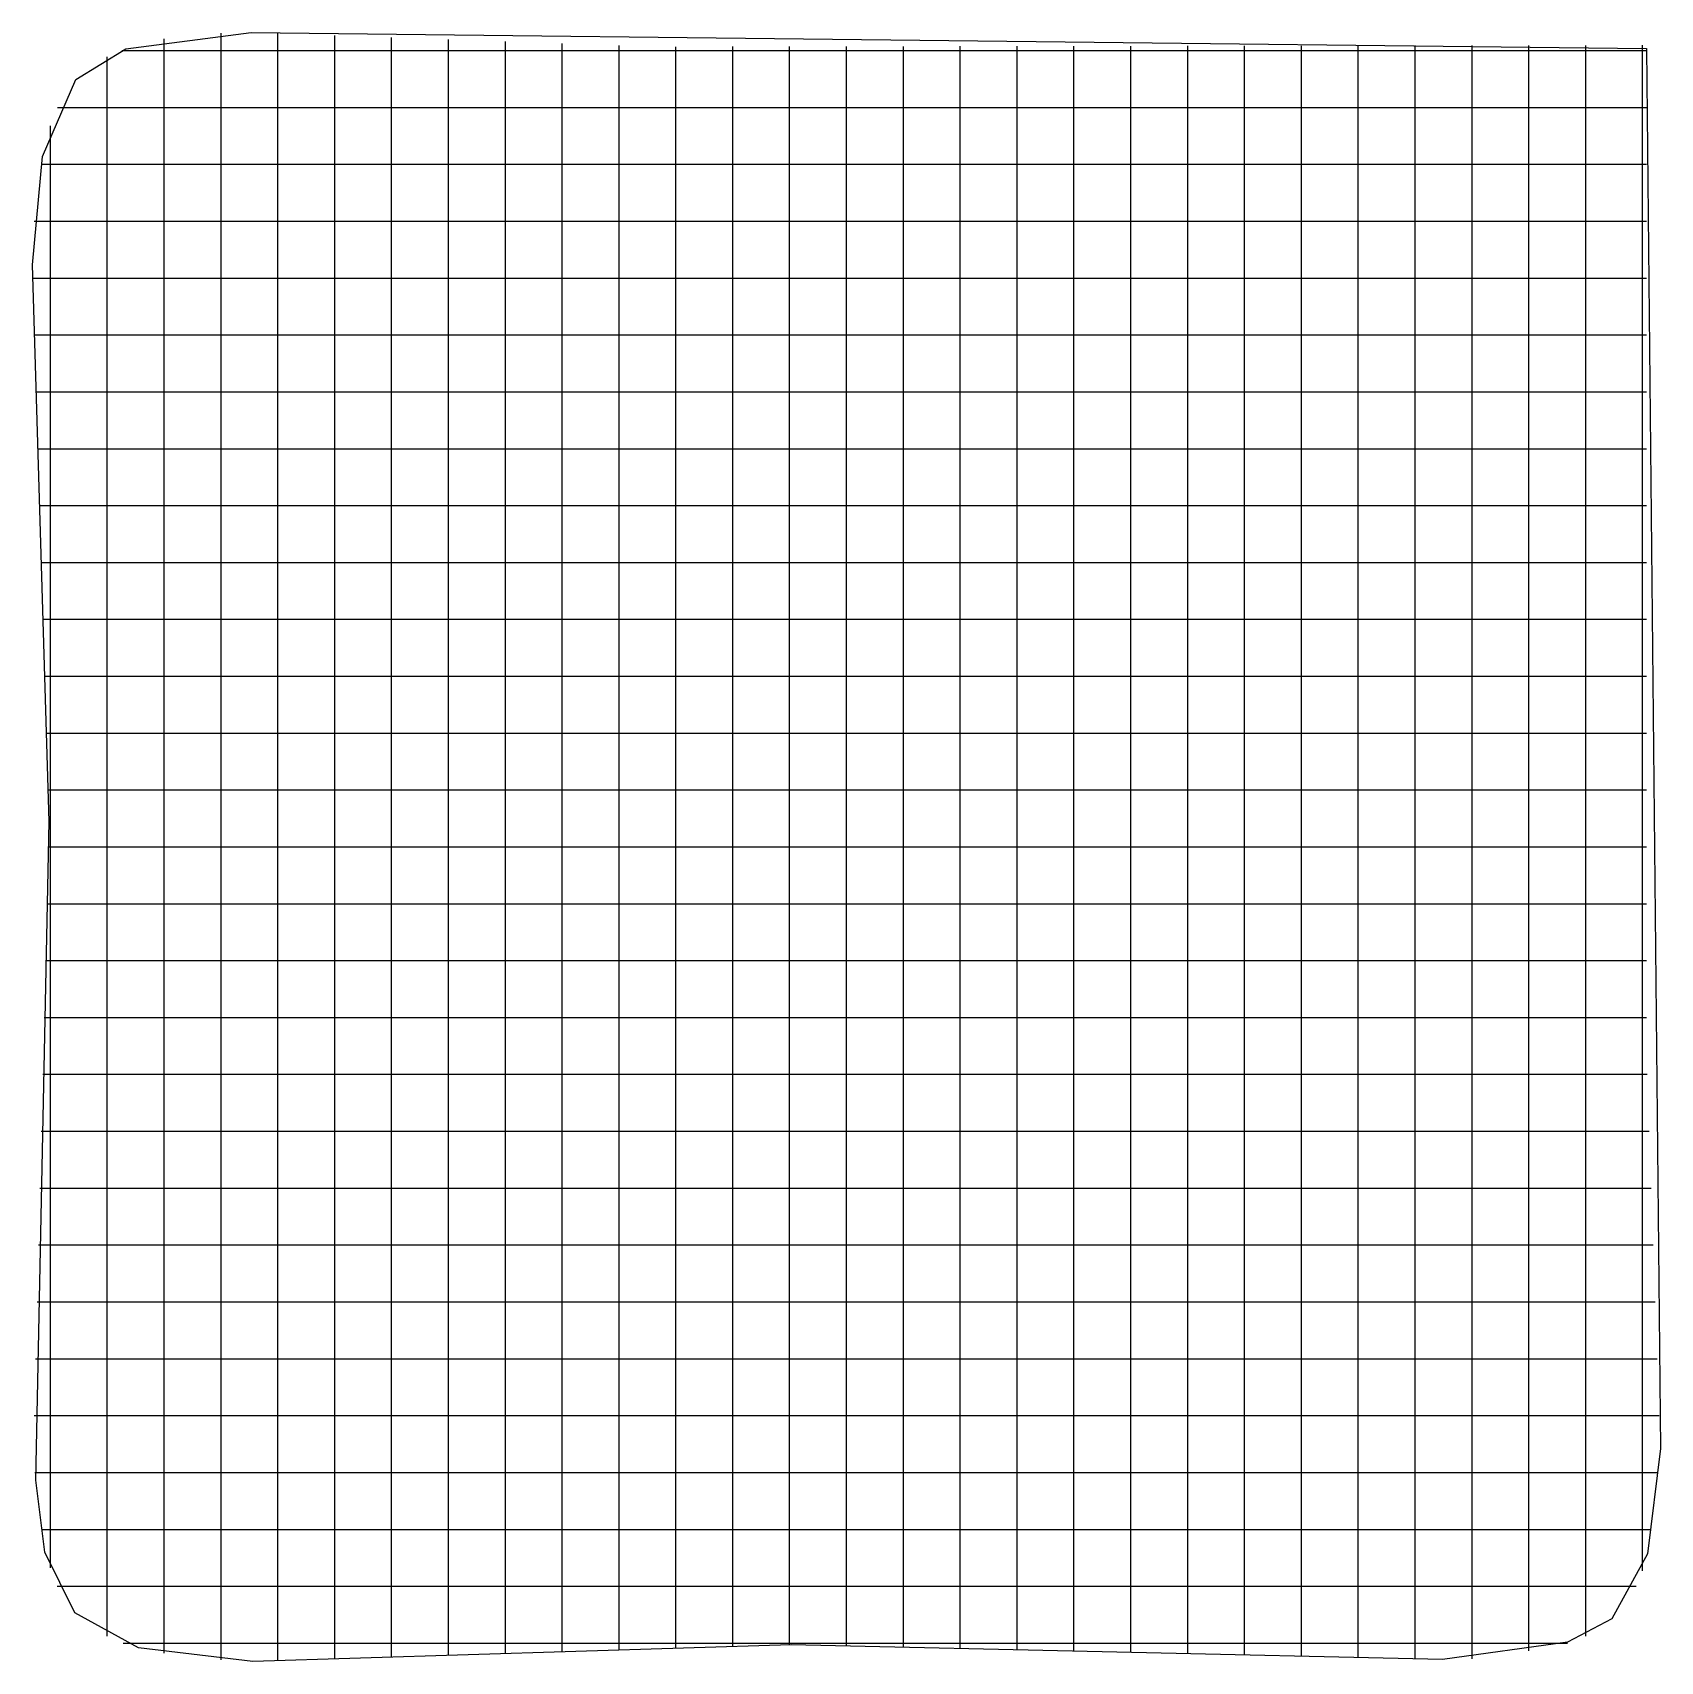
# Model space of a CAD drawing. Header units: metres. Extents: x 0.4 to 14.7, y 0.4 to 14.7.
import ezdxf

# ---------------------------------------------------------------- set-up
doc = ezdxf.new("R2010")
doc.units = ezdxf.units.M

msp = doc.modelspace()

# ---------------------------------------------------------------- linework, layer by layer
for p, q in [((1.593, 14.603), (1.593, 14.695)), ((2.093, 14.743), (2.093, 14.744)), ((2.093, 14.651), (2.093, 14.743)), ((2.093, 13.682), (2.093, 14.651)), ((2.593, 14.65), (2.593, 14.742)), ((2.593, 13.676), (2.593, 14.65)), ((3.093, 14.632), (3.093, 14.724)), ((3.093, 13.681), (3.093, 14.632)), ((3.593, 14.615), (3.593, 14.707)), ((3.593, 13.687), (3.593, 14.615)), ((4.093, 14.598), (4.093, 14.69)), ((4.593, 14.58), (4.593, 14.672)), ((5.093, 14.563), (5.093, 14.655)), ((5.593, 14.545), (5.593, 14.637)), ((6.093, 14.533), (6.093, 14.625)), ((6.593, 14.534), (6.593, 14.626)), ((7.093, 14.535), (7.093, 14.627)), ((7.593, 14.536), (7.593, 14.628)), ((8.093, 14.536), (8.093, 14.628)), ((8.593, 14.537), (8.593, 14.629)), ((9.093, 14.538), (9.093, 14.63)), ((9.593, 14.538), (9.593, 14.63)), ((10.093, 14.539), (10.093, 14.631)), ((10.593, 14.54), (10.593, 14.632)), ((11.093, 14.541), (11.093, 14.633)), ((11.593, 14.541), (11.593, 14.633)), ((12.093, 14.542), (12.093, 14.634)), ((12.593, 14.543), (12.593, 14.635)), ((13.093, 14.544), (13.093, 14.636)), ((13.593, 14.544), (13.593, 14.636)), ((14.093, 14.545), (14.093, 14.637)), ((14.593, 14.546), (14.593, 14.638)), ((1.093, 14.445), (1.093, 14.537)), ((1.221, 14.592), (1.313, 14.592)), ((1.221, 14.592), (1.313, 14.592)), ((1.313, 14.592), (1.663, 14.592)), ((1.593, 13.708), (1.593, 14.603)), ((1.663, 14.592), (1.871, 14.592)), ((1.871, 14.592), (2.331, 14.592)), ((2.331, 14.592), (3.371, 14.592)), ((3.371, 14.592), (3.463, 14.592)), ((3.463, 14.592), (3.671, 14.592)), ((3.671, 14.592), (4.131, 14.592)), ((4.093, 13.692), (4.093, 14.598)), ((4.131, 14.592), (5.171, 14.592)), ((4.593, 13.698), (4.593, 14.58)), ((5.093, 13.704), (5.093, 14.563)), ((5.171, 14.592), (5.263, 14.592)), ((5.263, 14.592), (5.471, 14.592)), ((5.471, 14.592), (5.731, 14.592)), ((5.593, 13.709), (5.593, 14.545)), ((5.731, 14.592), (5.823, 14.592)), ((5.823, 14.592), (6.863, 14.592)), ((6.093, 13.717), (6.093, 14.533)), ((6.593, 13.727), (6.593, 14.534)), ((6.863, 14.592), (7.323, 14.592)), ((7.093, 13.739), (7.093, 14.535)), ((7.323, 14.592), (7.531, 14.592)), ((7.531, 14.592), (7.623, 14.592)), ((7.593, 13.736), (7.593, 14.536)), ((7.623, 14.592), (8.663, 14.592)), ((8.093, 13.728), (8.093, 14.536)), ((8.593, 13.72), (8.593, 14.537)), ((8.663, 14.592), (9.123, 14.592)), ((9.093, 13.712), (9.093, 14.538)), ((9.123, 14.592), (9.331, 14.592)), ((9.331, 14.592), (9.423, 14.592)), ((9.423, 14.592), (10.463, 14.592)), ((9.593, 13.704), (9.593, 14.538)), ((10.093, 13.696), (10.093, 14.539)), ((10.463, 14.592), (10.923, 14.592)), ((10.593, 13.688), (10.593, 14.54)), ((10.923, 14.592), (11.131, 14.592)), ((11.093, 13.68), (11.093, 14.541)), ((11.131, 14.592), (11.223, 14.592)), ((11.223, 14.592), (12.263, 14.592)), ((11.593, 13.671), (11.593, 14.541)), ((12.093, 13.663), (12.093, 14.542)), ((12.263, 14.592), (12.723, 14.592)), ((12.593, 13.655), (12.593, 14.543)), ((12.723, 14.592), (12.931, 14.592)), ((12.931, 14.592), (13.023, 14.592)), ((13.023, 14.592), (14.063, 14.592)), ((13.093, 13.656), (13.093, 14.544)), ((13.593, 13.703), (13.593, 14.544)), ((14.063, 14.592), (14.418, 14.592)), ((14.093, 13.794), (14.093, 14.545)), ((14.418, 14.592), (14.626, 14.592)), ((14.593, 14.191), (14.593, 14.546)), ((1.093, 13.763), (1.093, 14.445)), ((14.593, 13.984), (14.593, 14.191)), ((0.654, 14.092), (0.746, 14.092)), ((0.654, 14.092), (0.746, 14.092)), ((0.746, 14.092), (1.489, 14.092)), ((1.489, 14.092), (1.949, 14.092)), ((1.949, 14.092), (2.157, 14.092)), ((2.157, 14.092), (2.249, 14.092)), ((2.249, 14.092), (3.289, 14.092)), ((3.289, 14.092), (3.749, 14.092)), ((3.749, 14.092), (3.957, 14.092)), ((3.957, 14.092), (4.049, 14.092)), ((4.049, 14.092), (5.089, 14.092)), ((5.089, 14.092), (5.549, 14.092)), ((5.549, 14.092), (5.757, 14.092)), ((5.757, 14.092), (5.849, 14.092)), ((5.849, 14.092), (6.889, 14.092)), ((6.889, 14.092), (7.349, 14.092)), ((7.349, 14.092), (7.557, 14.092)), ((7.557, 14.092), (7.649, 14.092)), ((7.649, 14.092), (8.689, 14.092)), ((8.689, 14.092), (9.149, 14.092)), ((9.149, 14.092), (9.357, 14.092)), ((9.357, 14.092), (9.449, 14.092)), ((9.449, 14.092), (10.489, 14.092)), ((10.489, 14.092), (10.949, 14.092)), ((10.949, 14.092), (11.157, 14.092)), ((11.157, 14.092), (11.249, 14.092)), ((11.249, 14.092), (12.289, 14.092)), ((12.289, 14.092), (12.749, 14.092)), ((12.749, 14.092), (12.957, 14.092)), ((12.957, 14.092), (13.049, 14.092)), ((13.049, 14.092), (14.089, 14.092)), ((14.089, 14.092), (14.418, 14.092)), ((14.418, 14.092), (14.626, 14.092)), ((0.593, 13.877), (0.593, 13.929)), ((14.593, 13.524), (14.593, 13.984)), ((0.593, 13.785), (0.593, 13.877)), ((0.593, 12.745), (0.593, 13.785)), ((1.093, 13.303), (1.093, 13.763)), ((14.093, 13.334), (14.093, 13.794)), ((1.593, 13.248), (1.593, 13.708)), ((2.093, 13.223), (2.093, 13.682)), ((2.593, 13.216), (2.593, 13.676)), ((3.093, 13.222), (3.093, 13.681)), ((3.593, 13.227), (3.593, 13.687)), ((4.093, 13.232), (4.093, 13.692)), ((4.593, 13.238), (4.593, 13.698)), ((5.093, 13.244), (5.093, 13.704)), ((5.593, 13.25), (5.593, 13.709)), ((6.093, 13.257), (6.093, 13.717)), ((6.593, 13.268), (6.593, 13.727)), ((7.093, 13.279), (7.093, 13.739)), ((7.593, 13.276), (7.593, 13.736)), ((8.093, 13.268), (8.093, 13.728)), ((8.593, 13.26), (8.593, 13.72)), ((9.093, 13.252), (9.093, 13.712)), ((9.593, 13.244), (9.593, 13.704)), ((10.093, 13.236), (10.093, 13.696)), ((10.593, 13.228), (10.593, 13.688)), ((11.093, 13.22), (11.093, 13.68)), ((11.593, 13.212), (11.593, 13.671)), ((12.093, 13.204), (12.093, 13.663)), ((12.593, 13.196), (12.593, 13.655)), ((13.093, 13.196), (13.093, 13.656)), ((13.593, 13.243), (13.593, 13.703)), ((0.511, 13.592), (0.603, 13.592)), ((0.511, 13.592), (0.603, 13.592)), ((0.603, 13.592), (1.446, 13.592)), ((1.446, 13.592), (1.905, 13.592)), ((1.905, 13.592), (2.113, 13.592)), ((2.113, 13.592), (2.205, 13.592)), ((2.205, 13.592), (3.246, 13.592)), ((3.246, 13.592), (3.705, 13.592)), ((3.705, 13.592), (3.913, 13.592)), ((3.913, 13.592), (4.005, 13.592)), ((4.005, 13.592), (5.046, 13.592)), ((5.046, 13.592), (5.505, 13.592)), ((5.505, 13.592), (5.713, 13.592)), ((5.713, 13.592), (5.805, 13.592)), ((5.805, 13.592), (6.846, 13.592)), ((6.846, 13.592), (7.305, 13.592)), ((7.305, 13.592), (7.513, 13.592)), ((7.513, 13.592), (7.605, 13.592)), ((7.605, 13.592), (8.646, 13.592)), ((8.646, 13.592), (9.105, 13.592)), ((9.105, 13.592), (9.313, 13.592)), ((9.313, 13.592), (9.405, 13.592)), ((9.405, 13.592), (10.446, 13.592)), ((10.446, 13.592), (10.905, 13.592)), ((10.905, 13.592), (11.113, 13.592)), ((11.113, 13.592), (11.205, 13.592)), ((11.205, 13.592), (12.246, 13.592)), ((12.246, 13.592), (12.705, 13.592)), ((12.705, 13.592), (12.913, 13.592)), ((12.913, 13.592), (13.005, 13.592)), ((13.005, 13.592), (14.046, 13.592)), ((14.046, 13.592), (14.418, 13.592)), ((14.418, 13.592), (14.626, 13.592)), ((14.593, 12.483), (14.593, 13.524)), ((14.093, 13.126), (14.093, 13.334)), ((1.093, 13.095), (1.093, 13.303)), ((1.593, 13.04), (1.593, 13.248)), ((2.093, 13.015), (2.093, 13.223)), ((2.593, 13.008), (2.593, 13.216)), ((3.093, 13.013), (3.093, 13.222)), ((3.593, 13.019), (3.593, 13.227)), ((4.093, 13.025), (4.093, 13.232)), ((4.593, 13.03), (4.593, 13.238)), ((5.093, 13.036), (5.093, 13.244)), ((5.593, 13.042), (5.593, 13.25)), ((6.093, 13.049), (6.093, 13.257)), ((6.593, 13.06), (6.593, 13.268)), ((7.093, 13.071), (7.093, 13.279)), ((7.593, 13.068), (7.593, 13.276)), ((8.093, 13.06), (8.093, 13.268)), ((8.593, 13.052), (8.593, 13.26)), ((9.093, 13.044), (9.093, 13.252)), ((9.593, 13.036), (9.593, 13.244)), ((10.093, 13.028), (10.093, 13.236)), ((10.593, 13.02), (10.593, 13.228)), ((11.093, 13.012), (11.093, 13.22)), ((11.593, 13.004), (11.593, 13.212)), ((12.093, 12.996), (12.093, 13.204)), ((12.593, 12.988), (12.593, 13.196)), ((13.093, 12.988), (13.093, 13.196)), ((13.593, 13.035), (13.593, 13.243)), ((0.451, 13.092), (0.543, 13.092)), ((0.451, 13.092), (0.543, 13.092)), ((0.543, 13.092), (1.427, 13.092)), ((1.093, 13.003), (1.093, 13.095)), ((1.427, 13.092), (1.887, 13.092)), ((1.593, 12.948), (1.593, 13.04)), ((1.887, 13.092), (2.095, 13.092)), ((2.095, 13.092), (2.187, 13.092)), ((2.187, 13.092), (3.227, 13.092)), ((3.227, 13.092), (3.687, 13.092)), ((3.687, 13.092), (3.895, 13.092)), ((3.895, 13.092), (3.987, 13.092)), ((3.987, 13.092), (5.027, 13.092)), ((5.027, 13.092), (5.487, 13.092)), ((5.093, 12.944), (5.093, 13.036)), ((5.487, 13.092), (5.695, 13.092)), ((5.593, 12.95), (5.593, 13.042)), ((5.695, 13.092), (5.787, 13.092)), ((5.787, 13.092), (6.827, 13.092)), ((6.093, 12.957), (6.093, 13.049)), ((6.593, 12.968), (6.593, 13.06)), ((6.827, 13.092), (7.287, 13.092)), ((7.093, 12.979), (7.093, 13.071)), ((7.287, 13.092), (7.495, 13.092)), ((7.495, 13.092), (7.587, 13.092)), ((7.587, 13.092), (8.627, 13.092)), ((7.593, 12.977), (7.593, 13.068)), ((8.093, 12.968), (8.093, 13.06)), ((8.593, 12.96), (8.593, 13.052)), ((8.627, 13.092), (9.087, 13.092)), ((9.087, 13.092), (9.295, 13.092)), ((9.093, 12.952), (9.093, 13.044)), ((9.295, 13.092), (9.387, 13.092)), ((9.387, 13.092), (10.427, 13.092)), ((9.593, 12.944), (9.593, 13.036)), ((10.427, 13.092), (10.887, 13.092)), ((10.887, 13.092), (11.095, 13.092)), ((11.095, 13.092), (11.187, 13.092)), ((11.187, 13.092), (12.227, 13.092)), ((12.227, 13.092), (12.687, 13.092)), ((12.687, 13.092), (12.895, 13.092)), ((12.895, 13.092), (12.987, 13.092)), ((12.987, 13.092), (14.027, 13.092)), ((13.593, 12.943), (13.593, 13.035)), ((14.027, 13.092), (14.418, 13.092)), ((14.093, 13.034), (14.093, 13.126)), ((14.093, 11.994), (14.093, 13.034)), ((14.418, 13.092), (14.626, 13.092)), ((1.093, 11.963), (1.093, 13.003)), ((1.593, 11.908), (1.593, 12.948)), ((2.093, 12.923), (2.093, 13.015)), ((2.093, 11.882), (2.093, 12.923)), ((2.593, 12.916), (2.593, 13.008)), ((2.593, 11.876), (2.593, 12.916)), ((3.093, 12.922), (3.093, 13.013)), ((3.093, 11.881), (3.093, 12.922)), ((3.593, 12.927), (3.593, 13.019)), ((3.593, 11.887), (3.593, 12.927)), ((4.093, 12.933), (4.093, 13.025)), ((4.093, 11.892), (4.093, 12.933)), ((4.593, 12.938), (4.593, 13.03)), ((4.593, 11.898), (4.593, 12.938)), ((5.093, 11.904), (5.093, 12.944)), ((5.593, 11.909), (5.593, 12.95)), ((6.093, 11.917), (6.093, 12.957)), ((6.593, 11.927), (6.593, 12.968)), ((7.093, 11.939), (7.093, 12.979)), ((7.593, 11.936), (7.593, 12.977)), ((8.093, 11.928), (8.093, 12.968)), ((8.593, 11.92), (8.593, 12.96)), ((9.093, 11.912), (9.093, 12.952)), ((9.593, 11.904), (9.593, 12.944)), ((10.093, 12.936), (10.093, 13.028)), ((10.093, 11.896), (10.093, 12.936)), ((10.593, 12.928), (10.593, 13.02)), ((10.593, 11.888), (10.593, 12.928)), ((11.093, 12.92), (11.093, 13.012)), ((11.093, 11.88), (11.093, 12.92)), ((11.593, 12.912), (11.593, 13.004)), ((11.593, 11.871), (11.593, 12.912)), ((12.093, 12.904), (12.093, 12.996)), ((12.093, 11.863), (12.093, 12.904)), ((12.593, 12.896), (12.593, 12.988)), ((12.593, 11.855), (12.593, 12.896)), ((13.093, 12.896), (13.093, 12.988)), ((13.093, 11.856), (13.093, 12.896)), ((13.593, 11.903), (13.593, 12.943)), ((0.593, 12.285), (0.593, 12.745)), ((0.438, 12.592), (0.53, 12.592)), ((0.438, 12.592), (0.53, 12.592)), ((0.53, 12.592), (1.423, 12.592)), ((1.423, 12.592), (1.883, 12.592)), ((1.883, 12.592), (2.091, 12.592)), ((2.091, 12.592), (2.183, 12.592)), ((2.183, 12.592), (3.223, 12.592)), ((3.223, 12.592), (3.683, 12.592)), ((3.683, 12.592), (3.891, 12.592)), ((3.891, 12.592), (3.983, 12.592)), ((3.983, 12.592), (5.023, 12.592)), ((5.023, 12.592), (5.483, 12.592)), ((5.483, 12.592), (5.691, 12.592)), ((5.691, 12.592), (5.783, 12.592)), ((5.783, 12.592), (6.823, 12.592)), ((6.823, 12.592), (7.283, 12.592)), ((7.283, 12.592), (7.491, 12.592)), ((7.491, 12.592), (7.583, 12.592)), ((7.583, 12.592), (8.623, 12.592)), ((8.623, 12.592), (9.083, 12.592)), ((9.083, 12.592), (9.291, 12.592)), ((9.291, 12.592), (9.383, 12.592)), ((9.383, 12.592), (10.423, 12.592)), ((10.423, 12.592), (10.883, 12.592)), ((10.883, 12.592), (11.091, 12.592)), ((11.091, 12.592), (11.183, 12.592)), ((11.183, 12.592), (12.223, 12.592)), ((12.223, 12.592), (12.683, 12.592)), ((12.683, 12.592), (12.891, 12.592)), ((12.891, 12.592), (12.983, 12.592)), ((12.983, 12.592), (14.023, 12.592)), ((14.023, 12.592), (14.418, 12.592)), ((14.418, 12.592), (14.626, 12.592)), ((14.593, 12.391), (14.593, 12.483)), ((14.593, 12.184), (14.593, 12.391)), ((0.593, 12.077), (0.593, 12.285)), ((14.593, 11.724), (14.593, 12.184)), ((0.453, 12.092), (0.545, 12.092)), ((0.453, 12.092), (0.545, 12.092)), ((0.545, 12.092), (1.428, 12.092)), ((0.593, 11.985), (0.593, 12.077)), ((1.428, 12.092), (1.888, 12.092)), ((1.888, 12.092), (2.096, 12.092)), ((2.096, 12.092), (2.188, 12.092)), ((2.188, 12.092), (3.228, 12.092)), ((3.228, 12.092), (3.688, 12.092)), ((3.688, 12.092), (3.896, 12.092)), ((3.896, 12.092), (3.988, 12.092)), ((3.988, 12.092), (5.028, 12.092)), ((5.028, 12.092), (5.488, 12.092)), ((5.488, 12.092), (5.696, 12.092)), ((5.696, 12.092), (5.788, 12.092)), ((5.788, 12.092), (6.828, 12.092)), ((6.828, 12.092), (7.288, 12.092)), ((7.288, 12.092), (7.496, 12.092)), ((7.496, 12.092), (7.588, 12.092)), ((7.588, 12.092), (8.628, 12.092)), ((8.628, 12.092), (9.088, 12.092)), ((9.088, 12.092), (9.296, 12.092)), ((9.296, 12.092), (9.388, 12.092)), ((9.388, 12.092), (10.428, 12.092)), ((10.428, 12.092), (10.888, 12.092)), ((10.888, 12.092), (11.096, 12.092)), ((11.096, 12.092), (11.188, 12.092)), ((11.188, 12.092), (12.228, 12.092)), ((12.228, 12.092), (12.688, 12.092)), ((12.688, 12.092), (12.896, 12.092)), ((12.896, 12.092), (12.988, 12.092)), ((12.988, 12.092), (14.028, 12.092)), ((14.028, 12.092), (14.418, 12.092)), ((14.418, 12.092), (14.626, 12.092)), ((0.593, 10.945), (0.593, 11.985)), ((1.093, 11.503), (1.093, 11.963)), ((1.593, 11.448), (1.593, 11.908)), ((3.593, 11.427), (3.593, 11.887)), ((4.093, 11.432), (4.093, 11.892)), ((4.593, 11.438), (4.593, 11.898)), ((5.093, 11.444), (5.093, 11.904)), ((5.593, 11.45), (5.593, 11.909)), ((6.093, 11.457), (6.093, 11.917)), ((6.593, 11.468), (6.593, 11.927)), ((7.093, 11.479), (7.093, 11.939)), ((7.593, 11.476), (7.593, 11.936)), ((8.093, 11.468), (8.093, 11.928)), ((8.593, 11.46), (8.593, 11.92)), ((9.093, 11.452), (9.093, 11.912)), ((9.593, 11.444), (9.593, 11.904)), ((10.093, 11.436), (10.093, 11.896)), ((10.593, 11.428), (10.593, 11.888)), ((13.593, 11.443), (13.593, 11.903)), ((14.093, 11.534), (14.093, 11.994)), ((2.093, 11.422), (2.093, 11.882)), ((2.593, 11.416), (2.593, 11.876)), ((3.093, 11.422), (3.093, 11.881)), ((11.093, 11.42), (11.093, 11.88)), ((11.593, 11.412), (11.593, 11.871)), ((12.093, 11.404), (12.093, 11.863)), ((12.593, 11.396), (12.593, 11.855)), ((13.093, 11.396), (13.093, 11.856)), ((14.593, 10.683), (14.593, 11.724)), ((0.468, 11.592), (0.56, 11.592)), ((0.468, 11.592), (0.56, 11.592)), ((0.56, 11.592), (1.432, 11.592)), ((1.093, 11.295), (1.093, 11.503)), ((1.432, 11.592), (1.892, 11.592)), ((1.892, 11.592), (2.1, 11.592)), ((2.1, 11.592), (2.192, 11.592)), ((2.192, 11.592), (3.232, 11.592)), ((3.232, 11.592), (3.692, 11.592)), ((3.692, 11.592), (3.9, 11.592)), ((3.9, 11.592), (3.992, 11.592)), ((3.992, 11.592), (5.032, 11.592)), ((5.032, 11.592), (5.492, 11.592)), ((5.492, 11.592), (5.7, 11.592)), ((5.7, 11.592), (5.792, 11.592)), ((5.792, 11.592), (6.832, 11.592)), ((6.093, 11.249), (6.093, 11.457)), ((6.593, 11.26), (6.593, 11.468)), ((6.832, 11.592), (7.292, 11.592)), ((7.093, 11.271), (7.093, 11.479)), ((7.292, 11.592), (7.5, 11.592)), ((7.5, 11.592), (7.592, 11.592)), ((7.592, 11.592), (8.632, 11.592)), ((7.593, 11.268), (7.593, 11.476)), ((8.093, 11.26), (8.093, 11.468)), ((8.593, 11.252), (8.593, 11.46)), ((8.632, 11.592), (9.092, 11.592)), ((9.092, 11.592), (9.3, 11.592)), ((9.3, 11.592), (9.392, 11.592)), ((9.392, 11.592), (10.432, 11.592)), ((10.432, 11.592), (10.892, 11.592)), ((10.892, 11.592), (11.1, 11.592)), ((11.1, 11.592), (11.192, 11.592)), ((11.192, 11.592), (12.232, 11.592)), ((12.232, 11.592), (12.692, 11.592)), ((12.692, 11.592), (12.9, 11.592)), ((12.9, 11.592), (12.992, 11.592)), ((12.992, 11.592), (14.032, 11.592)), ((14.032, 11.592), (14.418, 11.592)), ((14.093, 11.326), (14.093, 11.534)), ((14.418, 11.592), (14.626, 11.592)), ((1.593, 11.24), (1.593, 11.448)), ((2.093, 11.215), (2.093, 11.422)), ((2.593, 11.208), (2.593, 11.416)), ((3.093, 11.213), (3.093, 11.422)), ((3.593, 11.219), (3.593, 11.427)), ((4.093, 11.225), (4.093, 11.432)), ((4.593, 11.23), (4.593, 11.438)), ((5.093, 11.236), (5.093, 11.444)), ((5.593, 11.242), (5.593, 11.45)), ((9.093, 11.244), (9.093, 11.452)), ((9.593, 11.236), (9.593, 11.444)), ((10.093, 11.228), (10.093, 11.436)), ((10.593, 11.22), (10.593, 11.428)), ((11.093, 11.212), (11.093, 11.42)), ((11.593, 11.204), (11.593, 11.412)), ((12.093, 11.196), (12.093, 11.404)), ((12.593, 11.188), (12.593, 11.396)), ((13.093, 11.188), (13.093, 11.396)), ((13.593, 11.235), (13.593, 11.443)), ((14.093, 11.234), (14.093, 11.326)), ((1.093, 11.203), (1.093, 11.295)), ((1.093, 10.163), (1.093, 11.203)), ((1.593, 11.148), (1.593, 11.24)), ((2.093, 11.123), (2.093, 11.215)), ((2.593, 11.116), (2.593, 11.208)), ((3.093, 11.122), (3.093, 11.213)), ((3.593, 11.127), (3.593, 11.219)), ((4.093, 11.133), (4.093, 11.225)), ((4.593, 11.138), (4.593, 11.23)), ((5.093, 11.144), (5.093, 11.236)), ((5.593, 11.15), (5.593, 11.242)), ((6.093, 11.157), (6.093, 11.249)), ((6.593, 11.168), (6.593, 11.26)), ((7.093, 11.179), (7.093, 11.271)), ((7.093, 10.139), (7.093, 11.179)), ((7.593, 11.177), (7.593, 11.268)), ((7.593, 10.136), (7.593, 11.177)), ((8.093, 11.168), (8.093, 11.26)), ((8.593, 11.16), (8.593, 11.252)), ((9.093, 11.152), (9.093, 11.244)), ((9.593, 11.144), (9.593, 11.236)), ((10.093, 11.136), (10.093, 11.228)), ((10.593, 11.128), (10.593, 11.22)), ((11.093, 11.12), (11.093, 11.212)), ((11.593, 11.112), (11.593, 11.204)), ((12.093, 11.104), (12.093, 11.196)), ((12.593, 11.096), (12.593, 11.188)), ((13.093, 11.096), (13.093, 11.188)), ((13.593, 11.143), (13.593, 11.235)), ((14.093, 10.194), (14.093, 11.234)), ((0.484, 11.092), (0.576, 11.092)), ((0.484, 11.092), (0.576, 11.092)), ((0.576, 11.092), (1.437, 11.092)), ((1.437, 11.092), (1.897, 11.092)), ((1.593, 10.108), (1.593, 11.148)), ((1.897, 11.092), (2.105, 11.092)), ((2.093, 10.082), (2.093, 11.123)), ((2.105, 11.092), (2.197, 11.092)), ((2.197, 11.092), (3.237, 11.092)), ((2.593, 10.076), (2.593, 11.116)), ((3.093, 10.081), (3.093, 11.122)), ((3.237, 11.092), (3.697, 11.092)), ((3.593, 10.087), (3.593, 11.127)), ((3.697, 11.092), (3.905, 11.092)), ((3.905, 11.092), (3.997, 11.092)), ((3.997, 11.092), (5.037, 11.092)), ((4.093, 10.092), (4.093, 11.133)), ((4.593, 10.098), (4.593, 11.138)), ((5.037, 11.092), (5.497, 11.092)), ((5.093, 10.104), (5.093, 11.144)), ((5.497, 11.092), (5.705, 11.092)), ((5.593, 10.109), (5.593, 11.15)), ((5.705, 11.092), (5.797, 11.092)), ((5.797, 11.092), (6.837, 11.092)), ((6.093, 10.117), (6.093, 11.157)), ((6.593, 10.127), (6.593, 11.168)), ((6.837, 11.092), (7.297, 11.092)), ((7.297, 11.092), (7.505, 11.092)), ((7.505, 11.092), (7.597, 11.092)), ((7.597, 11.092), (8.637, 11.092)), ((8.093, 10.128), (8.093, 11.168)), ((8.593, 10.12), (8.593, 11.16)), ((8.637, 11.092), (9.097, 11.092)), ((9.093, 10.112), (9.093, 11.152)), ((9.097, 11.092), (9.305, 11.092)), ((9.305, 11.092), (9.397, 11.092)), ((9.397, 11.092), (10.437, 11.092)), ((9.593, 10.104), (9.593, 11.144)), ((10.093, 10.096), (10.093, 11.136)), ((10.437, 11.092), (10.897, 11.092)), ((10.593, 10.088), (10.593, 11.128)), ((10.897, 11.092), (11.105, 11.092)), ((11.093, 10.08), (11.093, 11.12)), ((11.105, 11.092), (11.197, 11.092)), ((11.197, 11.092), (12.237, 11.092)), ((11.593, 10.071), (11.593, 11.112)), ((12.093, 10.063), (12.093, 11.104)), ((12.237, 11.092), (12.697, 11.092)), ((12.593, 10.055), (12.593, 11.096)), ((12.697, 11.092), (12.905, 11.092)), ((12.905, 11.092), (12.997, 11.092)), ((12.997, 11.092), (14.037, 11.092)), ((13.093, 10.056), (13.093, 11.096)), ((13.593, 10.103), (13.593, 11.143)), ((14.037, 11.092), (14.418, 11.092)), ((14.418, 11.092), (14.626, 11.092)), ((0.593, 10.485), (0.593, 10.945)), ((14.593, 10.591), (14.593, 10.683)), ((0.499, 10.592), (0.591, 10.592)), ((0.499, 10.592), (0.591, 10.592)), ((0.591, 10.592), (1.442, 10.592)), ((0.593, 10.277), (0.593, 10.485)), ((1.442, 10.592), (1.902, 10.592)), ((1.902, 10.592), (2.11, 10.592)), ((2.11, 10.592), (2.202, 10.592)), ((2.202, 10.592), (3.242, 10.592)), ((3.242, 10.592), (3.702, 10.592)), ((3.702, 10.592), (3.91, 10.592)), ((3.91, 10.592), (4.002, 10.592)), ((4.002, 10.592), (5.042, 10.592)), ((5.042, 10.592), (5.502, 10.592)), ((5.502, 10.592), (5.71, 10.592)), ((5.71, 10.592), (5.802, 10.592)), ((5.802, 10.592), (6.842, 10.592)), ((6.842, 10.592), (7.302, 10.592)), ((7.302, 10.592), (7.51, 10.592)), ((7.51, 10.592), (7.602, 10.592)), ((7.602, 10.592), (8.642, 10.592)), ((8.642, 10.592), (9.102, 10.592)), ((9.102, 10.592), (9.31, 10.592)), ((9.31, 10.592), (9.402, 10.592)), ((9.402, 10.592), (10.442, 10.592)), ((10.442, 10.592), (10.902, 10.592)), ((10.902, 10.592), (11.11, 10.592)), ((11.11, 10.592), (11.202, 10.592)), ((11.202, 10.592), (12.242, 10.592)), ((12.242, 10.592), (12.702, 10.592)), ((12.702, 10.592), (12.91, 10.592)), ((12.91, 10.592), (13.002, 10.592)), ((13.002, 10.592), (14.042, 10.592)), ((14.042, 10.592), (14.418, 10.592)), ((14.418, 10.592), (14.626, 10.592)), ((14.593, 10.384), (14.593, 10.591)), ((14.593, 9.924), (14.593, 10.384)), ((0.593, 10.185), (0.593, 10.277)), ((0.593, 9.145), (0.593, 10.185)), ((14.093, 9.734), (14.093, 10.194)), ((0.514, 10.092), (0.606, 10.092)), ((0.514, 10.092), (0.606, 10.092)), ((0.606, 10.092), (1.447, 10.092)), ((1.093, 9.703), (1.093, 10.163)), ((1.447, 10.092), (1.906, 10.092)), ((1.593, 9.648), (1.593, 10.108)), ((1.906, 10.092), (2.114, 10.092)), ((2.093, 9.623), (2.093, 10.082)), ((2.114, 10.092), (2.206, 10.092)), ((2.206, 10.092), (3.247, 10.092)), ((2.593, 9.616), (2.593, 10.076)), ((3.093, 9.622), (3.093, 10.081)), ((3.247, 10.092), (3.706, 10.092)), ((3.593, 9.627), (3.593, 10.087)), ((3.706, 10.092), (3.914, 10.092)), ((3.914, 10.092), (4.006, 10.092)), ((4.006, 10.092), (5.047, 10.092)), ((4.093, 9.632), (4.093, 10.092)), ((4.593, 9.638), (4.593, 10.098)), ((5.047, 10.092), (5.506, 10.092)), ((5.093, 9.644), (5.093, 10.104)), ((5.506, 10.092), (5.714, 10.092)), ((5.593, 9.65), (5.593, 10.109)), ((5.714, 10.092), (5.806, 10.092)), ((5.806, 10.092), (6.847, 10.092)), ((6.093, 9.657), (6.093, 10.117)), ((6.593, 9.668), (6.593, 10.127)), ((6.847, 10.092), (7.306, 10.092)), ((7.093, 9.679), (7.093, 10.139)), ((7.306, 10.092), (7.514, 10.092)), ((7.514, 10.092), (7.606, 10.092)), ((7.593, 9.676), (7.593, 10.136)), ((7.606, 10.092), (8.647, 10.092)), ((8.093, 9.668), (8.093, 10.128)), ((8.593, 9.66), (8.593, 10.12)), ((8.647, 10.092), (9.106, 10.092)), ((9.093, 9.652), (9.093, 10.112)), ((9.106, 10.092), (9.314, 10.092)), ((9.314, 10.092), (9.406, 10.092)), ((9.406, 10.092), (10.447, 10.092)), ((9.593, 9.644), (9.593, 10.104)), ((10.093, 9.636), (10.093, 10.096)), ((10.447, 10.092), (10.906, 10.092)), ((10.593, 9.628), (10.593, 10.088)), ((10.906, 10.092), (11.114, 10.092)), ((11.093, 9.62), (11.093, 10.08)), ((11.114, 10.092), (11.206, 10.092)), ((11.206, 10.092), (12.247, 10.092)), ((11.593, 9.612), (11.593, 10.071)), ((12.093, 9.604), (12.093, 10.063)), ((12.247, 10.092), (12.706, 10.092)), ((12.593, 9.596), (12.593, 10.055)), ((12.706, 10.092), (12.914, 10.092)), ((12.914, 10.092), (13.006, 10.092)), ((13.006, 10.092), (14.047, 10.092)), ((13.093, 9.596), (13.093, 10.056)), ((13.593, 9.643), (13.593, 10.103)), ((14.047, 10.092), (14.418, 10.092)), ((14.418, 10.092), (14.626, 10.092)), ((14.593, 8.883), (14.593, 9.924)), ((1.093, 9.495), (1.093, 9.703)), ((1.593, 9.44), (1.593, 9.648)), ((2.093, 9.415), (2.093, 9.623)), ((2.593, 9.408), (2.593, 9.616)), ((3.093, 9.413), (3.093, 9.622)), ((3.593, 9.419), (3.593, 9.627)), ((4.093, 9.425), (4.093, 9.632)), ((4.593, 9.43), (4.593, 9.638)), ((5.093, 9.436), (5.093, 9.644)), ((5.593, 9.442), (5.593, 9.65)), ((6.093, 9.449), (6.093, 9.657)), ((6.593, 9.46), (6.593, 9.668)), ((7.093, 9.471), (7.093, 9.679)), ((7.593, 9.468), (7.593, 9.676)), ((8.093, 9.46), (8.093, 9.668)), ((8.593, 9.452), (8.593, 9.66)), ((9.093, 9.444), (9.093, 9.652)), ((9.593, 9.436), (9.593, 9.644)), ((10.093, 9.428), (10.093, 9.636)), ((10.593, 9.42), (10.593, 9.628)), ((11.093, 9.412), (11.093, 9.62)), ((11.593, 9.404), (11.593, 9.612)), ((12.093, 9.396), (12.093, 9.604)), ((12.593, 9.388), (12.593, 9.596)), ((13.093, 9.388), (13.093, 9.596)), ((13.593, 9.435), (13.593, 9.643)), ((14.093, 9.526), (14.093, 9.734)), ((0.529, 9.592), (0.621, 9.592)), ((0.529, 9.592), (0.621, 9.592)), ((0.621, 9.592), (1.451, 9.592)), ((1.093, 9.403), (1.093, 9.495)), ((1.451, 9.592), (1.911, 9.592)), ((1.911, 9.592), (2.119, 9.592)), ((2.119, 9.592), (2.211, 9.592)), ((2.211, 9.592), (3.251, 9.592)), ((3.251, 9.592), (3.711, 9.592)), ((3.711, 9.592), (3.919, 9.592)), ((3.919, 9.592), (4.011, 9.592)), ((4.011, 9.592), (5.051, 9.592)), ((5.051, 9.592), (5.511, 9.592)), ((5.511, 9.592), (5.719, 9.592)), ((5.719, 9.592), (5.811, 9.592)), ((5.811, 9.592), (6.851, 9.592)), ((6.593, 9.368), (6.593, 9.46)), ((6.851, 9.592), (7.311, 9.592)), ((7.093, 9.379), (7.093, 9.471)), ((7.311, 9.592), (7.519, 9.592)), ((7.519, 9.592), (7.611, 9.592)), ((7.593, 9.377), (7.593, 9.468)), ((7.611, 9.592), (8.651, 9.592)), ((8.093, 9.368), (8.093, 9.46)), ((8.593, 9.36), (8.593, 9.452)), ((8.651, 9.592), (9.111, 9.592)), ((9.111, 9.592), (9.319, 9.592)), ((9.319, 9.592), (9.411, 9.592)), ((9.411, 9.592), (10.451, 9.592)), ((10.451, 9.592), (10.911, 9.592)), ((10.911, 9.592), (11.119, 9.592)), ((11.119, 9.592), (11.211, 9.592)), ((11.211, 9.592), (12.251, 9.592)), ((12.251, 9.592), (12.711, 9.592)), ((12.711, 9.592), (12.919, 9.592)), ((12.919, 9.592), (13.011, 9.592)), ((13.011, 9.592), (14.051, 9.592)), ((14.051, 9.592), (14.418, 9.592)), ((14.093, 9.434), (14.093, 9.526)), ((14.418, 9.592), (14.626, 9.592)), ((1.093, 8.363), (1.093, 9.403)), ((1.593, 9.348), (1.593, 9.44)), ((1.593, 8.308), (1.593, 9.348)), ((2.093, 9.323), (2.093, 9.415)), ((2.093, 8.282), (2.093, 9.323)), ((2.593, 9.316), (2.593, 9.408)), ((2.593, 8.276), (2.593, 9.316)), ((3.093, 9.322), (3.093, 9.413)), ((3.093, 8.281), (3.093, 9.322)), ((3.593, 9.327), (3.593, 9.419)), ((3.593, 8.287), (3.593, 9.327)), ((4.093, 9.333), (4.093, 9.425)), ((4.093, 8.292), (4.093, 9.333)), ((4.593, 9.338), (4.593, 9.43)), ((4.593, 8.298), (4.593, 9.338)), ((5.093, 9.344), (5.093, 9.436)), ((5.093, 8.304), (5.093, 9.344)), ((5.593, 9.35), (5.593, 9.442)), ((5.593, 8.309), (5.593, 9.35)), ((6.093, 9.357), (6.093, 9.449)), ((6.093, 8.317), (6.093, 9.357)), ((6.593, 8.327), (6.593, 9.368)), ((7.093, 8.339), (7.093, 9.379)), ((7.593, 8.336), (7.593, 9.377)), ((8.093, 8.328), (8.093, 9.368)), ((8.593, 8.32), (8.593, 9.36)), ((9.093, 9.352), (9.093, 9.444)), ((9.093, 8.312), (9.093, 9.352)), ((9.593, 9.344), (9.593, 9.436)), ((9.593, 8.304), (9.593, 9.344)), ((10.093, 9.336), (10.093, 9.428)), ((10.093, 8.296), (10.093, 9.336)), ((10.593, 9.328), (10.593, 9.42)), ((10.593, 8.288), (10.593, 9.328)), ((11.093, 9.32), (11.093, 9.412)), ((11.093, 8.28), (11.093, 9.32)), ((11.593, 9.312), (11.593, 9.404)), ((11.593, 8.271), (11.593, 9.312)), ((12.093, 9.304), (12.093, 9.396)), ((12.593, 9.296), (12.593, 9.388)), ((13.093, 9.296), (13.093, 9.388)), ((13.593, 9.343), (13.593, 9.435)), ((13.593, 8.303), (13.593, 9.343)), ((14.093, 8.394), (14.093, 9.434)), ((12.093, 8.263), (12.093, 9.304)), ((12.593, 8.255), (12.593, 9.296)), ((13.093, 8.256), (13.093, 9.296)), ((0.545, 9.092), (0.637, 9.092)), ((0.545, 9.092), (0.637, 9.092)), ((0.593, 8.685), (0.593, 9.145)), ((0.637, 9.092), (1.456, 9.092)), ((1.456, 9.092), (1.916, 9.092)), ((1.916, 9.092), (2.124, 9.092)), ((2.124, 9.092), (2.216, 9.092)), ((2.216, 9.092), (3.256, 9.092)), ((3.256, 9.092), (3.716, 9.092)), ((3.716, 9.092), (3.924, 9.092)), ((3.924, 9.092), (4.016, 9.092)), ((4.016, 9.092), (5.056, 9.092)), ((5.056, 9.092), (5.516, 9.092)), ((5.516, 9.092), (5.724, 9.092)), ((5.724, 9.092), (5.816, 9.092)), ((5.816, 9.092), (6.856, 9.092)), ((6.856, 9.092), (7.316, 9.092)), ((7.316, 9.092), (7.524, 9.092)), ((7.524, 9.092), (7.616, 9.092)), ((7.616, 9.092), (8.656, 9.092)), ((8.656, 9.092), (9.116, 9.092)), ((9.116, 9.092), (9.324, 9.092)), ((9.324, 9.092), (9.416, 9.092)), ((9.416, 9.092), (10.456, 9.092)), ((10.456, 9.092), (10.916, 9.092)), ((10.916, 9.092), (11.124, 9.092)), ((11.124, 9.092), (11.216, 9.092)), ((11.216, 9.092), (12.256, 9.092)), ((12.256, 9.092), (12.716, 9.092)), ((12.716, 9.092), (12.924, 9.092)), ((12.924, 9.092), (13.016, 9.092)), ((13.016, 9.092), (14.056, 9.092)), ((14.056, 9.092), (14.418, 9.092)), ((14.418, 9.092), (14.626, 9.092)), ((14.593, 8.791), (14.593, 8.883)), ((14.593, 8.584), (14.593, 8.791)), ((0.56, 8.592), (0.652, 8.592)), ((0.56, 8.592), (0.652, 8.592)), ((0.593, 8.477), (0.593, 8.685)), ((0.652, 8.592), (1.461, 8.592)), ((1.461, 8.592), (1.92, 8.592)), ((1.92, 8.592), (2.128, 8.592)), ((2.128, 8.592), (2.22, 8.592)), ((2.22, 8.592), (3.261, 8.592)), ((3.261, 8.592), (3.72, 8.592)), ((3.72, 8.592), (3.928, 8.592)), ((3.928, 8.592), (4.02, 8.592)), ((4.02, 8.592), (5.061, 8.592)), ((5.061, 8.592), (5.52, 8.592)), ((5.52, 8.592), (5.728, 8.592)), ((5.728, 8.592), (5.82, 8.592)), ((5.82, 8.592), (6.861, 8.592)), ((6.861, 8.592), (7.32, 8.592)), ((7.32, 8.592), (7.528, 8.592)), ((7.528, 8.592), (7.62, 8.592)), ((7.62, 8.592), (8.661, 8.592)), ((8.661, 8.592), (9.12, 8.592)), ((9.12, 8.592), (9.328, 8.592)), ((9.328, 8.592), (9.42, 8.592)), ((9.42, 8.592), (10.461, 8.592)), ((10.461, 8.592), (10.92, 8.592)), ((10.92, 8.592), (11.128, 8.592)), ((11.128, 8.592), (11.22, 8.592)), ((11.22, 8.592), (12.261, 8.592)), ((12.261, 8.592), (12.72, 8.592)), ((12.72, 8.592), (12.928, 8.592)), ((12.928, 8.592), (13.02, 8.592)), ((13.02, 8.592), (14.061, 8.592)), ((14.061, 8.592), (14.418, 8.592)), ((14.418, 8.592), (14.626, 8.592)), ((0.593, 8.385), (0.593, 8.477)), ((14.593, 8.124), (14.593, 8.584)), ((0.593, 7.345), (0.593, 8.385)), ((1.093, 7.903), (1.093, 8.363)), ((1.593, 7.848), (1.593, 8.308)), ((5.593, 7.85), (5.593, 8.309)), ((6.093, 7.857), (6.093, 8.317)), ((6.593, 7.868), (6.593, 8.327)), ((7.093, 7.879), (7.093, 8.339)), ((7.593, 7.876), (7.593, 8.336)), ((8.093, 7.868), (8.093, 8.328)), ((8.593, 7.86), (8.593, 8.32)), ((9.093, 7.852), (9.093, 8.312)), ((14.093, 7.934), (14.093, 8.394)), ((2.093, 7.822), (2.093, 8.282)), ((2.593, 7.816), (2.593, 8.276)), ((3.093, 7.822), (3.093, 8.281)), ((3.593, 7.827), (3.593, 8.287)), ((4.093, 7.832), (4.093, 8.292)), ((4.593, 7.838), (4.593, 8.298)), ((5.093, 7.844), (5.093, 8.304)), ((9.593, 7.844), (9.593, 8.304)), ((10.093, 7.836), (10.093, 8.296)), ((10.593, 7.828), (10.593, 8.288)), ((11.093, 7.82), (11.093, 8.28)), ((11.593, 7.812), (11.593, 8.271)), ((12.093, 7.804), (12.093, 8.263)), ((12.593, 7.796), (12.593, 8.255)), ((13.093, 7.796), (13.093, 8.256)), ((13.593, 7.843), (13.593, 8.303)), ((0.575, 8.092), (0.667, 8.092)), ((0.575, 8.092), (0.667, 8.092)), ((0.667, 8.092), (1.465, 8.092)), ((1.465, 8.092), (1.925, 8.092)), ((1.925, 8.092), (2.133, 8.092)), ((2.133, 8.092), (2.225, 8.092)), ((2.225, 8.092), (3.265, 8.092)), ((3.265, 8.092), (3.725, 8.092)), ((3.725, 8.092), (3.933, 8.092)), ((3.933, 8.092), (4.025, 8.092)), ((4.025, 8.092), (5.065, 8.092)), ((5.065, 8.092), (5.525, 8.092)), ((5.525, 8.092), (5.733, 8.092)), ((5.733, 8.092), (5.825, 8.092)), ((5.825, 8.092), (6.865, 8.092)), ((6.865, 8.092), (7.325, 8.092)), ((7.325, 8.092), (7.533, 8.092)), ((7.533, 8.092), (7.625, 8.092)), ((7.625, 8.092), (8.665, 8.092)), ((8.665, 8.092), (9.125, 8.092)), ((9.125, 8.092), (9.333, 8.092)), ((9.333, 8.092), (9.425, 8.092)), ((9.425, 8.092), (10.465, 8.092)), ((10.465, 8.092), (10.925, 8.092)), ((10.925, 8.092), (11.133, 8.092)), ((11.133, 8.092), (11.225, 8.092)), ((11.225, 8.092), (12.265, 8.092)), ((12.265, 8.092), (12.725, 8.092)), ((12.725, 8.092), (12.933, 8.092)), ((12.933, 8.092), (13.025, 8.092)), ((13.025, 8.092), (14.065, 8.092)), ((14.065, 8.092), (14.418, 8.092)), ((14.418, 8.092), (14.626, 8.092)), ((14.593, 7.083), (14.593, 8.124)), ((1.093, 7.695), (1.093, 7.903)), ((7.093, 7.671), (7.093, 7.879)), ((7.593, 7.668), (7.593, 7.876)), ((14.093, 7.726), (14.093, 7.934)), ((1.593, 7.64), (1.593, 7.848)), ((2.093, 7.615), (2.093, 7.822)), ((2.593, 7.608), (2.593, 7.816)), ((3.093, 7.613), (3.093, 7.822)), ((3.593, 7.619), (3.593, 7.827)), ((4.093, 7.625), (4.093, 7.832)), ((4.593, 7.63), (4.593, 7.838)), ((5.093, 7.636), (5.093, 7.844)), ((5.593, 7.642), (5.593, 7.85)), ((6.093, 7.649), (6.093, 7.857)), ((6.593, 7.66), (6.593, 7.868)), ((8.093, 7.66), (8.093, 7.868)), ((8.593, 7.652), (8.593, 7.86)), ((9.093, 7.644), (9.093, 7.852)), ((9.593, 7.636), (9.593, 7.844)), ((10.093, 7.628), (10.093, 7.836)), ((10.593, 7.62), (10.593, 7.828)), ((11.093, 7.612), (11.093, 7.82)), ((11.593, 7.604), (11.593, 7.812)), ((12.093, 7.596), (12.093, 7.804)), ((12.593, 7.588), (12.593, 7.796)), ((13.093, 7.588), (13.093, 7.796)), ((13.593, 7.635), (13.593, 7.843)), ((0.576, 7.592), (0.668, 7.592)), ((0.576, 7.592), (0.668, 7.592)), ((0.668, 7.592), (1.466, 7.592)), ((1.093, 7.603), (1.093, 7.695)), ((1.093, 6.563), (1.093, 7.603)), ((1.466, 7.592), (1.926, 7.592)), ((1.593, 7.548), (1.593, 7.64)), ((1.926, 7.592), (2.134, 7.592)), ((2.093, 7.523), (2.093, 7.615)), ((2.134, 7.592), (2.225, 7.592)), ((2.225, 7.592), (3.266, 7.592)), ((2.593, 7.516), (2.593, 7.608)), ((3.093, 7.522), (3.093, 7.613)), ((3.266, 7.592), (3.726, 7.592)), ((3.593, 7.527), (3.593, 7.619)), ((3.726, 7.592), (3.934, 7.592)), ((3.934, 7.592), (4.025, 7.592)), ((4.025, 7.592), (5.066, 7.592)), ((4.093, 7.533), (4.093, 7.625)), ((4.593, 7.538), (4.593, 7.63)), ((5.066, 7.592), (5.526, 7.592)), ((5.093, 7.544), (5.093, 7.636)), ((5.526, 7.592), (5.734, 7.592)), ((5.593, 7.55), (5.593, 7.642)), ((5.734, 7.592), (5.825, 7.592)), ((5.825, 7.592), (6.866, 7.592)), ((6.093, 7.557), (6.093, 7.649)), ((6.593, 7.568), (6.593, 7.66)), ((6.866, 7.592), (7.326, 7.592)), ((7.093, 7.579), (7.093, 7.671)), ((7.326, 7.592), (7.534, 7.592)), ((7.534, 7.592), (7.625, 7.592)), ((7.593, 7.577), (7.593, 7.668)), ((7.625, 7.592), (8.666, 7.592)), ((8.093, 7.568), (8.093, 7.66)), ((8.593, 7.56), (8.593, 7.652)), ((8.666, 7.592), (9.126, 7.592)), ((9.093, 7.552), (9.093, 7.644)), ((9.126, 7.592), (9.334, 7.592)), ((9.334, 7.592), (9.425, 7.592)), ((9.425, 7.592), (10.466, 7.592)), ((9.593, 7.544), (9.593, 7.636)), ((10.093, 7.536), (10.093, 7.628)), ((10.466, 7.592), (10.926, 7.592)), ((10.593, 7.528), (10.593, 7.62)), ((10.926, 7.592), (11.134, 7.592)), ((11.093, 7.52), (11.093, 7.612)), ((11.134, 7.592), (11.225, 7.592)), ((11.225, 7.592), (12.266, 7.592)), ((11.593, 7.512), (11.593, 7.604)), ((12.093, 7.504), (12.093, 7.596)), ((12.266, 7.592), (12.726, 7.592)), ((12.726, 7.592), (12.934, 7.592)), ((12.934, 7.592), (13.025, 7.592)), ((13.025, 7.592), (14.066, 7.592)), ((13.593, 7.543), (13.593, 7.635)), ((14.066, 7.592), (14.418, 7.592)), ((14.093, 7.634), (14.093, 7.726)), ((14.093, 6.594), (14.093, 7.634)), ((14.418, 7.592), (14.626, 7.592)), ((1.593, 6.508), (1.593, 7.548)), ((2.093, 6.482), (2.093, 7.523)), ((2.593, 6.476), (2.593, 7.516)), ((3.093, 6.481), (3.093, 7.522)), ((3.593, 6.487), (3.593, 7.527)), ((4.093, 6.492), (4.093, 7.533)), ((4.593, 6.498), (4.593, 7.538)), ((5.093, 6.504), (5.093, 7.544)), ((5.593, 6.509), (5.593, 7.55)), ((6.093, 6.517), (6.093, 7.557)), ((6.593, 6.527), (6.593, 7.568)), ((7.093, 6.539), (7.093, 7.579)), ((7.593, 6.536), (7.593, 7.577)), ((8.093, 6.528), (8.093, 7.568)), ((8.593, 6.52), (8.593, 7.56)), ((9.093, 6.512), (9.093, 7.552)), ((9.593, 6.504), (9.593, 7.544)), ((10.093, 6.496), (10.093, 7.536)), ((10.593, 6.488), (10.593, 7.528)), ((11.093, 6.48), (11.093, 7.52)), ((11.593, 6.471), (11.593, 7.512)), ((12.093, 6.463), (12.093, 7.504)), ((12.593, 7.496), (12.593, 7.588)), ((12.593, 6.455), (12.593, 7.496)), ((13.093, 7.496), (13.093, 7.588)), ((13.093, 6.456), (13.093, 7.496)), ((13.593, 6.503), (13.593, 7.543)), ((0.593, 6.885), (0.593, 7.345)), ((0.564, 7.092), (0.656, 7.092)), ((0.564, 7.092), (0.656, 7.092)), ((0.656, 7.092), (1.462, 7.092)), ((1.462, 7.092), (1.922, 7.092)), ((1.922, 7.092), (2.13, 7.092)), ((2.13, 7.092), (2.222, 7.092)), ((2.222, 7.092), (3.262, 7.092)), ((3.262, 7.092), (3.722, 7.092)), ((3.722, 7.092), (3.93, 7.092)), ((3.93, 7.092), (4.022, 7.092)), ((4.022, 7.092), (5.062, 7.092)), ((5.062, 7.092), (5.522, 7.092)), ((5.522, 7.092), (5.73, 7.092)), ((5.73, 7.092), (5.822, 7.092)), ((5.822, 7.092), (6.862, 7.092)), ((6.862, 7.092), (7.322, 7.092)), ((7.322, 7.092), (7.53, 7.092)), ((7.53, 7.092), (7.622, 7.092)), ((7.622, 7.092), (8.662, 7.092)), ((8.662, 7.092), (9.122, 7.092)), ((9.122, 7.092), (9.33, 7.092)), ((9.33, 7.092), (9.422, 7.092)), ((9.422, 7.092), (10.462, 7.092)), ((10.462, 7.092), (10.922, 7.092)), ((10.922, 7.092), (11.13, 7.092)), ((11.13, 7.092), (11.222, 7.092)), ((11.222, 7.092), (12.262, 7.092)), ((12.262, 7.092), (12.722, 7.092)), ((12.722, 7.092), (12.93, 7.092)), ((12.93, 7.092), (13.022, 7.092)), ((13.022, 7.092), (14.062, 7.092)), ((14.062, 7.092), (14.418, 7.092)), ((14.418, 7.092), (14.626, 7.092)), ((14.593, 6.991), (14.593, 7.083)), ((0.593, 6.677), (0.593, 6.885)), ((14.593, 6.784), (14.593, 6.991)), ((14.593, 6.324), (14.593, 6.784)), ((0.551, 6.592), (0.643, 6.592)), ((0.551, 6.592), (0.643, 6.592)), ((0.593, 6.585), (0.593, 6.677)), ((0.643, 6.592), (1.458, 6.592)), ((1.458, 6.592), (1.918, 6.592)), ((1.918, 6.592), (2.126, 6.592)), ((2.126, 6.592), (2.218, 6.592)), ((2.218, 6.592), (3.258, 6.592)), ((3.258, 6.592), (3.718, 6.592)), ((3.718, 6.592), (3.926, 6.592)), ((3.926, 6.592), (4.018, 6.592)), ((4.018, 6.592), (5.058, 6.592)), ((5.058, 6.592), (5.518, 6.592)), ((5.518, 6.592), (5.726, 6.592)), ((5.726, 6.592), (5.818, 6.592)), ((5.818, 6.592), (6.858, 6.592)), ((6.858, 6.592), (7.318, 6.592)), ((7.318, 6.592), (7.526, 6.592)), ((7.526, 6.592), (7.618, 6.592)), ((7.618, 6.592), (8.658, 6.592)), ((8.658, 6.592), (9.118, 6.592)), ((9.118, 6.592), (9.326, 6.592)), ((9.326, 6.592), (9.418, 6.592)), ((9.418, 6.592), (10.458, 6.592)), ((10.458, 6.592), (10.918, 6.592)), ((10.918, 6.592), (11.126, 6.592)), ((11.126, 6.592), (11.218, 6.592)), ((11.218, 6.592), (12.258, 6.592)), ((12.258, 6.592), (12.718, 6.592)), ((12.718, 6.592), (12.926, 6.592)), ((12.926, 6.592), (13.018, 6.592)), ((13.018, 6.592), (14.058, 6.592)), ((14.058, 6.592), (14.418, 6.592)), ((14.093, 6.134), (14.093, 6.594)), ((14.418, 6.592), (14.626, 6.592)), ((0.593, 5.545), (0.593, 6.585)), ((1.093, 6.103), (1.093, 6.563)), ((1.593, 6.048), (1.593, 6.508)), ((2.093, 6.022), (2.093, 6.482)), ((2.593, 6.016), (2.593, 6.476)), ((3.093, 6.022), (3.093, 6.481)), ((3.593, 6.027), (3.593, 6.487)), ((4.093, 6.032), (4.093, 6.492)), ((4.593, 6.038), (4.593, 6.498)), ((5.093, 6.044), (5.093, 6.504)), ((5.593, 6.05), (5.593, 6.509)), ((6.093, 6.057), (6.093, 6.517)), ((6.593, 6.068), (6.593, 6.527)), ((7.093, 6.079), (7.093, 6.539)), ((7.593, 6.076), (7.593, 6.536)), ((8.093, 6.068), (8.093, 6.528)), ((8.593, 6.06), (8.593, 6.52)), ((9.093, 6.052), (9.093, 6.512)), ((9.593, 6.044), (9.593, 6.504)), ((10.093, 6.036), (10.093, 6.496)), ((10.593, 6.028), (10.593, 6.488)), ((11.093, 6.02), (11.093, 6.48)), ((11.593, 6.012), (11.593, 6.471)), ((12.093, 6.004), (12.093, 6.463)), ((12.593, 5.996), (12.593, 6.455)), ((13.093, 5.996), (13.093, 6.456)), ((13.593, 6.043), (13.593, 6.503)), ((14.593, 5.283), (14.593, 6.324)), ((0.539, 6.092), (0.631, 6.092)), ((0.539, 6.092), (0.631, 6.092)), ((0.631, 6.092), (1.454, 6.092)), ((1.093, 5.895), (1.093, 6.103)), ((1.454, 6.092), (1.914, 6.092)), ((1.593, 5.84), (1.593, 6.048)), ((1.914, 6.092), (2.122, 6.092)), ((2.093, 5.815), (2.093, 6.022)), ((2.122, 6.092), (2.214, 6.092)), ((2.214, 6.092), (3.254, 6.092)), ((2.593, 5.808), (2.593, 6.016)), ((3.093, 5.813), (3.093, 6.022)), ((3.254, 6.092), (3.714, 6.092)), ((3.593, 5.819), (3.593, 6.027)), ((3.714, 6.092), (3.922, 6.092)), ((3.922, 6.092), (4.014, 6.092)), ((4.014, 6.092), (5.054, 6.092)), ((4.093, 5.825), (4.093, 6.032)), ((4.593, 5.83), (4.593, 6.038)), ((5.054, 6.092), (5.514, 6.092)), ((5.093, 5.836), (5.093, 6.044)), ((5.514, 6.092), (5.722, 6.092)), ((5.593, 5.842), (5.593, 6.05)), ((5.722, 6.092), (5.814, 6.092)), ((5.814, 6.092), (6.854, 6.092)), ((6.093, 5.849), (6.093, 6.057)), ((6.593, 5.86), (6.593, 6.068)), ((6.854, 6.092), (7.314, 6.092)), ((7.093, 5.871), (7.093, 6.079)), ((7.314, 6.092), (7.522, 6.092)), ((7.522, 6.092), (7.614, 6.092)), ((7.593, 5.868), (7.593, 6.076)), ((7.614, 6.092), (8.654, 6.092)), ((8.093, 5.86), (8.093, 6.068)), ((8.593, 5.852), (8.593, 6.06)), ((8.654, 6.092), (9.114, 6.092)), ((9.093, 5.844), (9.093, 6.052)), ((9.114, 6.092), (9.322, 6.092)), ((9.322, 6.092), (9.414, 6.092)), ((9.414, 6.092), (10.454, 6.092)), ((9.593, 5.836), (9.593, 6.044)), ((10.093, 5.828), (10.093, 6.036)), ((10.454, 6.092), (10.914, 6.092)), ((10.593, 5.82), (10.593, 6.028)), ((10.914, 6.092), (11.122, 6.092)), ((11.093, 5.812), (11.093, 6.02)), ((11.122, 6.092), (11.214, 6.092)), ((11.214, 6.092), (12.254, 6.092)), ((12.254, 6.092), (12.714, 6.092)), ((12.714, 6.092), (12.922, 6.092)), ((12.922, 6.092), (13.014, 6.092)), ((13.014, 6.092), (14.054, 6.092)), ((13.593, 5.835), (13.593, 6.043)), ((14.054, 6.092), (14.418, 6.092)), ((14.093, 5.926), (14.093, 6.134)), ((14.418, 6.092), (14.626, 6.092)), ((1.093, 5.803), (1.093, 5.895)), ((7.093, 5.779), (7.093, 5.871)), ((11.593, 5.804), (11.593, 6.012)), ((12.093, 5.796), (12.093, 6.004)), ((12.593, 5.788), (12.593, 5.996)), ((13.093, 5.788), (13.093, 5.996)), ((14.093, 5.834), (14.093, 5.926)), ((1.093, 4.763), (1.093, 5.803)), ((1.593, 5.748), (1.593, 5.84)), ((1.593, 4.708), (1.593, 5.748)), ((2.093, 5.723), (2.093, 5.815)), ((2.593, 5.716), (2.593, 5.808)), ((3.093, 5.722), (3.093, 5.813)), ((3.593, 5.727), (3.593, 5.819)), ((4.093, 5.733), (4.093, 5.825)), ((4.093, 4.692), (4.093, 5.733)), ((4.593, 5.738), (4.593, 5.83)), ((4.593, 4.698), (4.593, 5.738)), ((5.093, 5.744), (5.093, 5.836)), ((5.093, 4.704), (5.093, 5.744)), ((5.593, 5.75), (5.593, 5.842)), ((5.593, 4.709), (5.593, 5.75)), ((6.093, 5.757), (6.093, 5.849)), ((6.093, 4.717), (6.093, 5.757)), ((6.593, 5.768), (6.593, 5.86)), ((6.593, 4.727), (6.593, 5.768)), ((7.093, 4.739), (7.093, 5.779)), ((7.593, 5.777), (7.593, 5.868)), ((7.593, 4.736), (7.593, 5.777)), ((8.093, 5.768), (8.093, 5.86)), ((8.093, 4.728), (8.093, 5.768)), ((8.593, 5.76), (8.593, 5.852)), ((8.593, 4.72), (8.593, 5.76)), ((9.093, 5.752), (9.093, 5.844)), ((9.093, 4.712), (9.093, 5.752)), ((9.593, 5.744), (9.593, 5.836)), ((9.593, 4.704), (9.593, 5.744)), ((10.093, 5.736), (10.093, 5.828)), ((10.093, 4.696), (10.093, 5.736)), ((10.593, 5.728), (10.593, 5.82)), ((10.593, 4.688), (10.593, 5.728)), ((11.093, 5.72), (11.093, 5.812)), ((11.593, 5.712), (11.593, 5.804)), ((12.093, 5.704), (12.093, 5.796)), ((12.593, 5.696), (12.593, 5.788)), ((13.093, 5.696), (13.093, 5.788)), ((13.593, 5.743), (13.593, 5.835)), ((13.593, 4.703), (13.593, 5.743)), ((14.093, 4.794), (14.093, 5.834)), ((0.526, 5.592), (0.618, 5.592)), ((0.526, 5.592), (0.618, 5.592)), ((0.618, 5.592), (1.456, 5.592)), ((1.456, 5.592), (1.915, 5.592)), ((1.915, 5.592), (2.123, 5.592)), ((2.093, 4.682), (2.093, 5.723)), ((2.123, 5.592), (2.215, 5.592)), ((2.215, 5.592), (3.256, 5.592)), ((2.593, 4.676), (2.593, 5.716)), ((3.093, 4.681), (3.093, 5.722)), ((3.256, 5.592), (3.715, 5.592)), ((3.593, 4.687), (3.593, 5.727)), ((3.715, 5.592), (3.923, 5.592)), ((3.923, 5.592), (4.015, 5.592)), ((4.015, 5.592), (5.056, 5.592)), ((5.056, 5.592), (5.515, 5.592)), ((5.515, 5.592), (5.723, 5.592)), ((5.723, 5.592), (5.815, 5.592)), ((5.815, 5.592), (6.856, 5.592)), ((6.856, 5.592), (7.315, 5.592)), ((7.315, 5.592), (7.523, 5.592)), ((7.523, 5.592), (7.615, 5.592)), ((7.615, 5.592), (8.656, 5.592)), ((8.656, 5.592), (9.115, 5.592)), ((9.115, 5.592), (9.323, 5.592)), ((9.323, 5.592), (9.415, 5.592)), ((9.415, 5.592), (10.456, 5.592)), ((10.456, 5.592), (10.915, 5.592)), ((10.915, 5.592), (11.123, 5.592)), ((11.093, 4.68), (11.093, 5.72)), ((11.123, 5.592), (11.215, 5.592)), ((11.215, 5.592), (12.256, 5.592)), ((11.593, 4.671), (11.593, 5.712)), ((12.093, 4.663), (12.093, 5.704)), ((12.256, 5.592), (12.715, 5.592)), ((12.593, 4.655), (12.593, 5.696)), ((12.715, 5.592), (12.923, 5.592)), ((12.923, 5.592), (13.015, 5.592)), ((13.015, 5.592), (14.056, 5.592)), ((13.093, 4.656), (13.093, 5.696)), ((14.056, 5.592), (14.426, 5.592)), ((14.426, 5.592), (14.634, 5.592)), ((0.593, 5.085), (0.593, 5.545)), ((14.593, 5.191), (14.593, 5.283)), ((14.593, 4.984), (14.593, 5.191)), ((0.513, 5.092), (0.605, 5.092)), ((0.513, 5.092), (0.605, 5.092)), ((0.593, 4.877), (0.593, 5.085)), ((0.605, 5.092), (1.464, 5.092)), ((1.464, 5.092), (1.924, 5.092)), ((1.924, 5.092), (2.132, 5.092)), ((2.132, 5.092), (2.223, 5.092)), ((2.223, 5.092), (3.264, 5.092)), ((3.264, 5.092), (3.724, 5.092)), ((3.724, 5.092), (3.932, 5.092)), ((3.932, 5.092), (4.023, 5.092)), ((4.023, 5.092), (5.064, 5.092)), ((5.064, 5.092), (5.524, 5.092)), ((5.524, 5.092), (5.732, 5.092)), ((5.732, 5.092), (5.823, 5.092)), ((5.823, 5.092), (6.864, 5.092)), ((6.864, 5.092), (7.324, 5.092)), ((7.324, 5.092), (7.532, 5.092)), ((7.532, 5.092), (7.623, 5.092)), ((7.623, 5.092), (8.664, 5.092)), ((8.664, 5.092), (9.124, 5.092)), ((9.124, 5.092), (9.332, 5.092)), ((9.332, 5.092), (9.423, 5.092)), ((9.423, 5.092), (10.464, 5.092)), ((10.464, 5.092), (10.924, 5.092)), ((10.924, 5.092), (11.132, 5.092)), ((11.132, 5.092), (11.223, 5.092)), ((11.223, 5.092), (12.264, 5.092)), ((12.264, 5.092), (12.724, 5.092)), ((12.724, 5.092), (12.932, 5.092)), ((12.932, 5.092), (13.023, 5.092)), ((13.023, 5.092), (14.064, 5.092)), ((14.064, 5.092), (14.443, 5.092)), ((14.443, 5.092), (14.651, 5.092)), ((0.593, 4.785), (0.593, 4.877)), ((14.593, 4.524), (14.593, 4.984)), ((0.593, 3.745), (0.593, 4.785)), ((1.093, 4.303), (1.093, 4.763)), ((6.593, 4.268), (6.593, 4.727)), ((7.093, 4.279), (7.093, 4.739)), ((7.593, 4.276), (7.593, 4.736)), ((8.093, 4.268), (8.093, 4.728)), ((14.093, 4.334), (14.093, 4.794)), ((0.501, 4.592), (0.593, 4.592)), ((0.501, 4.592), (0.593, 4.592)), ((0.593, 4.592), (1.472, 4.592)), ((1.472, 4.592), (1.932, 4.592)), ((1.593, 4.248), (1.593, 4.708)), ((1.932, 4.592), (2.14, 4.592)), ((2.093, 4.223), (2.093, 4.682)), ((2.14, 4.592), (2.232, 4.592)), ((2.232, 4.592), (3.272, 4.592)), ((2.593, 4.216), (2.593, 4.676)), ((3.093, 4.222), (3.093, 4.681)), ((3.272, 4.592), (3.732, 4.592)), ((3.593, 4.227), (3.593, 4.687)), ((3.732, 4.592), (3.94, 4.592)), ((3.94, 4.592), (4.032, 4.592)), ((4.032, 4.592), (5.072, 4.592)), ((4.093, 4.232), (4.093, 4.692)), ((4.593, 4.238), (4.593, 4.698)), ((5.072, 4.592), (5.532, 4.592)), ((5.093, 4.244), (5.093, 4.704)), ((5.532, 4.592), (5.74, 4.592)), ((5.593, 4.25), (5.593, 4.709)), ((5.74, 4.592), (5.832, 4.592)), ((5.832, 4.592), (6.872, 4.592)), ((6.093, 4.257), (6.093, 4.717)), ((6.872, 4.592), (7.332, 4.592)), ((7.332, 4.592), (7.54, 4.592)), ((7.54, 4.592), (7.632, 4.592)), ((7.632, 4.592), (8.672, 4.592)), ((8.593, 4.26), (8.593, 4.72)), ((8.672, 4.592), (9.132, 4.592)), ((9.093, 4.252), (9.093, 4.712)), ((9.132, 4.592), (9.34, 4.592)), ((9.34, 4.592), (9.432, 4.592)), ((9.432, 4.592), (10.472, 4.592)), ((9.593, 4.244), (9.593, 4.704)), ((10.093, 4.236), (10.093, 4.696)), ((10.472, 4.592), (10.932, 4.592)), ((10.593, 4.228), (10.593, 4.688)), ((10.932, 4.592), (11.14, 4.592)), ((11.093, 4.22), (11.093, 4.68)), ((11.14, 4.592), (11.232, 4.592)), ((11.232, 4.592), (12.272, 4.592)), ((11.593, 4.212), (11.593, 4.671)), ((12.093, 4.204), (12.093, 4.663)), ((12.272, 4.592), (12.732, 4.592)), ((12.593, 4.196), (12.593, 4.655)), ((12.732, 4.592), (12.94, 4.592)), ((12.94, 4.592), (13.032, 4.592)), ((13.032, 4.592), (14.072, 4.592)), ((13.093, 4.196), (13.093, 4.656)), ((13.593, 4.243), (13.593, 4.703)), ((14.072, 4.592), (14.461, 4.592)), ((14.461, 4.592), (14.669, 4.592)), ((14.593, 3.483), (14.593, 4.524)), ((1.093, 4.095), (1.093, 4.303)), ((14.093, 4.126), (14.093, 4.334)), ((1.593, 4.04), (1.593, 4.248)), ((2.093, 4.015), (2.093, 4.223)), ((2.593, 4.008), (2.593, 4.216)), ((3.093, 4.013), (3.093, 4.222)), ((3.593, 4.019), (3.593, 4.227)), ((4.093, 4.025), (4.093, 4.232)), ((4.593, 4.03), (4.593, 4.238)), ((5.093, 4.036), (5.093, 4.244)), ((5.593, 4.042), (5.593, 4.25)), ((6.093, 4.049), (6.093, 4.257)), ((6.593, 4.06), (6.593, 4.268)), ((7.093, 4.071), (7.093, 4.279)), ((7.593, 4.068), (7.593, 4.276)), ((8.093, 4.06), (8.093, 4.268)), ((8.593, 4.052), (8.593, 4.26)), ((9.093, 4.044), (9.093, 4.252)), ((9.593, 4.036), (9.593, 4.244)), ((10.093, 4.028), (10.093, 4.236)), ((10.593, 4.02), (10.593, 4.228)), ((11.093, 4.012), (11.093, 4.22)), ((11.593, 4.004), (11.593, 4.212)), ((12.093, 3.996), (12.093, 4.204)), ((12.593, 3.988), (12.593, 4.196)), ((13.093, 3.988), (13.093, 4.196)), ((13.593, 4.035), (13.593, 4.243)), ((0.488, 4.092), (0.58, 4.092)), ((0.488, 4.092), (0.58, 4.092)), ((0.58, 4.092), (1.481, 4.092)), ((1.093, 4.003), (1.093, 4.095)), ((1.481, 4.092), (1.941, 4.092)), ((1.593, 3.948), (1.593, 4.04)), ((1.941, 4.092), (2.148, 4.092)), ((2.093, 3.923), (2.093, 4.015)), ((2.148, 4.092), (2.24, 4.092)), ((2.24, 4.092), (3.281, 4.092)), ((3.093, 3.922), (3.093, 4.013)), ((3.281, 4.092), (3.741, 4.092)), ((3.593, 3.927), (3.593, 4.019)), ((3.741, 4.092), (3.948, 4.092)), ((3.948, 4.092), (4.04, 4.092)), ((4.04, 4.092), (5.081, 4.092)), ((4.093, 3.933), (4.093, 4.025)), ((4.593, 3.938), (4.593, 4.03)), ((5.081, 4.092), (5.541, 4.092)), ((5.093, 3.944), (5.093, 4.036)), ((5.541, 4.092), (5.748, 4.092)), ((5.593, 3.95), (5.593, 4.042)), ((5.748, 4.092), (5.84, 4.092)), ((5.84, 4.092), (6.881, 4.092)), ((6.093, 3.957), (6.093, 4.049)), ((6.593, 3.968), (6.593, 4.06)), ((6.881, 4.092), (7.341, 4.092)), ((7.093, 3.979), (7.093, 4.071)), ((7.341, 4.092), (7.548, 4.092)), ((7.548, 4.092), (7.64, 4.092)), ((7.593, 3.977), (7.593, 4.068)), ((7.64, 4.092), (8.681, 4.092)), ((8.093, 3.968), (8.093, 4.06)), ((8.593, 3.96), (8.593, 4.052)), ((8.681, 4.092), (9.141, 4.092)), ((9.093, 3.952), (9.093, 4.044)), ((9.141, 4.092), (9.348, 4.092)), ((9.348, 4.092), (9.44, 4.092)), ((9.44, 4.092), (10.481, 4.092)), ((9.593, 3.944), (9.593, 4.036)), ((10.093, 3.936), (10.093, 4.028)), ((10.481, 4.092), (10.941, 4.092)), ((10.593, 3.928), (10.593, 4.02)), ((10.941, 4.092), (11.148, 4.092)), ((11.093, 3.92), (11.093, 4.012)), ((11.148, 4.092), (11.24, 4.092)), ((11.24, 4.092), (12.281, 4.092)), ((12.281, 4.092), (12.741, 4.092)), ((12.741, 4.092), (12.948, 4.092)), ((12.948, 4.092), (13.04, 4.092)), ((13.04, 4.092), (14.081, 4.092)), ((13.593, 3.943), (13.593, 4.035)), ((14.081, 4.092), (14.479, 4.092)), ((14.093, 4.034), (14.093, 4.126)), ((14.093, 2.994), (14.093, 4.034)), ((14.479, 4.092), (14.687, 4.092)), ((1.093, 2.963), (1.093, 4.003)), ((1.593, 2.908), (1.593, 3.948)), ((2.093, 2.882), (2.093, 3.923)), ((2.593, 3.916), (2.593, 4.008)), ((2.593, 2.876), (2.593, 3.916)), ((3.093, 2.881), (3.093, 3.922)), ((3.593, 2.887), (3.593, 3.927)), ((4.093, 2.892), (4.093, 3.933)), ((4.593, 2.898), (4.593, 3.938)), ((5.093, 2.904), (5.093, 3.944)), ((5.593, 2.909), (5.593, 3.95)), ((6.093, 2.917), (6.093, 3.957)), ((6.593, 2.927), (6.593, 3.968)), ((7.093, 2.939), (7.093, 3.979)), ((7.593, 2.936), (7.593, 3.977)), ((8.093, 2.928), (8.093, 3.968)), ((8.593, 2.92), (8.593, 3.96)), ((9.093, 2.912), (9.093, 3.952)), ((9.593, 2.904), (9.593, 3.944)), ((10.093, 2.896), (10.093, 3.936)), ((10.593, 2.888), (10.593, 3.928)), ((11.093, 2.88), (11.093, 3.92)), ((11.593, 3.912), (11.593, 4.004)), ((11.593, 2.871), (11.593, 3.912)), ((12.093, 3.904), (12.093, 3.996)), ((12.093, 2.863), (12.093, 3.904)), ((12.593, 3.896), (12.593, 3.988)), ((12.593, 2.855), (12.593, 3.896)), ((13.093, 3.896), (13.093, 3.988)), ((13.093, 2.856), (13.093, 3.896)), ((13.593, 2.903), (13.593, 3.943)), ((0.593, 3.285), (0.593, 3.745)), ((0.476, 3.592), (0.568, 3.592)), ((0.476, 3.592), (0.568, 3.592)), ((0.568, 3.592), (1.489, 3.592)), ((1.489, 3.592), (1.949, 3.592)), ((1.949, 3.592), (2.157, 3.592)), ((2.157, 3.592), (2.249, 3.592)), ((2.249, 3.592), (3.289, 3.592)), ((3.289, 3.592), (3.749, 3.592)), ((3.749, 3.592), (3.957, 3.592)), ((3.957, 3.592), (4.049, 3.592)), ((4.049, 3.592), (5.089, 3.592)), ((5.089, 3.592), (5.549, 3.592)), ((5.549, 3.592), (5.757, 3.592)), ((5.757, 3.592), (5.849, 3.592)), ((5.849, 3.592), (6.889, 3.592)), ((6.889, 3.592), (7.349, 3.592)), ((7.349, 3.592), (7.557, 3.592)), ((7.557, 3.592), (7.649, 3.592)), ((7.649, 3.592), (8.689, 3.592)), ((8.689, 3.592), (9.149, 3.592)), ((9.149, 3.592), (9.357, 3.592)), ((9.357, 3.592), (9.449, 3.592)), ((9.449, 3.592), (10.489, 3.592)), ((10.489, 3.592), (10.949, 3.592)), ((10.949, 3.592), (11.157, 3.592)), ((11.157, 3.592), (11.249, 3.592)), ((11.249, 3.592), (12.289, 3.592)), ((12.289, 3.592), (12.749, 3.592)), ((12.749, 3.592), (12.957, 3.592)), ((12.957, 3.592), (13.049, 3.592)), ((13.049, 3.592), (14.089, 3.592)), ((14.089, 3.592), (14.496, 3.592)), ((14.496, 3.592), (14.704, 3.592)), ((14.593, 3.391), (14.593, 3.483)), ((14.593, 3.184), (14.593, 3.391)), ((0.593, 3.077), (0.593, 3.285)), ((14.593, 2.724), (14.593, 3.184)), ((0.463, 3.092), (0.555, 3.092)), ((0.463, 3.092), (0.555, 3.092)), ((0.555, 3.092), (1.497, 3.092)), ((0.593, 2.985), (0.593, 3.077)), ((1.497, 3.092), (1.957, 3.092)), ((1.957, 3.092), (2.165, 3.092)), ((2.165, 3.092), (2.257, 3.092)), ((2.257, 3.092), (3.297, 3.092)), ((3.297, 3.092), (3.757, 3.092)), ((3.757, 3.092), (3.965, 3.092)), ((3.965, 3.092), (4.057, 3.092)), ((4.057, 3.092), (5.097, 3.092)), ((5.097, 3.092), (5.557, 3.092)), ((5.557, 3.092), (5.765, 3.092)), ((5.765, 3.092), (5.857, 3.092)), ((5.857, 3.092), (6.897, 3.092)), ((6.897, 3.092), (7.357, 3.092)), ((7.357, 3.092), (7.565, 3.092)), ((7.565, 3.092), (7.657, 3.092)), ((7.657, 3.092), (8.697, 3.092)), ((8.697, 3.092), (9.157, 3.092)), ((9.157, 3.092), (9.365, 3.092)), ((9.365, 3.092), (9.457, 3.092)), ((9.457, 3.092), (10.497, 3.092)), ((10.497, 3.092), (10.957, 3.092)), ((10.957, 3.092), (11.165, 3.092)), ((11.165, 3.092), (11.257, 3.092)), ((11.257, 3.092), (12.297, 3.092)), ((12.297, 3.092), (12.757, 3.092)), ((12.757, 3.092), (12.965, 3.092)), ((12.965, 3.092), (13.057, 3.092)), ((13.057, 3.092), (14.097, 3.092)), ((14.097, 3.092), (14.514, 3.092)), ((14.514, 3.092), (14.722, 3.092)), ((0.593, 1.945), (0.593, 2.985)), ((1.093, 2.503), (1.093, 2.963)), ((1.593, 2.448), (1.593, 2.908)), ((2.093, 2.422), (2.093, 2.882)), ((2.593, 2.416), (2.593, 2.876)), ((3.093, 2.422), (3.093, 2.881)), ((3.593, 2.427), (3.593, 2.887)), ((4.093, 2.432), (4.093, 2.892)), ((4.593, 2.438), (4.593, 2.898)), ((5.093, 2.444), (5.093, 2.904)), ((5.593, 2.45), (5.593, 2.909)), ((6.093, 2.457), (6.093, 2.917)), ((6.593, 2.468), (6.593, 2.927)), ((7.093, 2.479), (7.093, 2.939)), ((7.593, 2.476), (7.593, 2.936)), ((8.093, 2.468), (8.093, 2.928)), ((8.593, 2.46), (8.593, 2.92)), ((9.093, 2.452), (9.093, 2.912)), ((9.593, 2.444), (9.593, 2.904)), ((10.093, 2.436), (10.093, 2.896)), ((10.593, 2.428), (10.593, 2.888)), ((11.093, 2.42), (11.093, 2.88)), ((11.593, 2.412), (11.593, 2.871)), ((13.593, 2.443), (13.593, 2.903)), ((14.093, 2.534), (14.093, 2.994)), ((12.093, 2.404), (12.093, 2.863)), ((12.593, 2.396), (12.593, 2.855)), ((13.093, 2.396), (13.093, 2.856)), ((14.593, 1.683), (14.593, 2.724)), ((0.45, 2.592), (0.542, 2.592)), ((0.45, 2.592), (0.542, 2.592)), ((0.542, 2.592), (1.505, 2.592)), ((1.505, 2.592), (1.965, 2.592)), ((1.965, 2.592), (2.173, 2.592)), ((2.173, 2.592), (2.265, 2.592)), ((2.265, 2.592), (3.305, 2.592)), ((3.305, 2.592), (3.765, 2.592)), ((3.765, 2.592), (3.973, 2.592)), ((3.973, 2.592), (4.065, 2.592)), ((4.065, 2.592), (5.105, 2.592)), ((5.105, 2.592), (5.565, 2.592)), ((5.565, 2.592), (5.773, 2.592)), ((5.773, 2.592), (5.865, 2.592)), ((5.865, 2.592), (6.905, 2.592)), ((6.905, 2.592), (7.365, 2.592)), ((7.365, 2.592), (7.573, 2.592)), ((7.573, 2.592), (7.665, 2.592)), ((7.665, 2.592), (8.705, 2.592)), ((8.705, 2.592), (9.165, 2.592)), ((9.165, 2.592), (9.373, 2.592)), ((9.373, 2.592), (9.465, 2.592)), ((9.465, 2.592), (10.505, 2.592)), ((10.505, 2.592), (10.965, 2.592)), ((10.965, 2.592), (11.173, 2.592)), ((11.173, 2.592), (11.265, 2.592)), ((11.265, 2.592), (12.305, 2.592)), ((12.305, 2.592), (12.765, 2.592)), ((12.765, 2.592), (12.973, 2.592)), ((12.973, 2.592), (13.065, 2.592)), ((13.065, 2.592), (14.105, 2.592)), ((14.105, 2.592), (14.531, 2.592)), ((14.531, 2.592), (14.739, 2.592)), ((1.093, 2.295), (1.093, 2.503)), ((1.593, 2.24), (1.593, 2.448)), ((4.593, 2.23), (4.593, 2.438)), ((5.093, 2.236), (5.093, 2.444)), ((5.593, 2.242), (5.593, 2.45)), ((6.093, 2.249), (6.093, 2.457)), ((6.593, 2.26), (6.593, 2.468)), ((7.093, 2.271), (7.093, 2.479)), ((7.593, 2.268), (7.593, 2.476)), ((8.093, 2.26), (8.093, 2.468)), ((8.593, 2.252), (8.593, 2.46)), ((9.093, 2.244), (9.093, 2.452)), ((9.593, 2.236), (9.593, 2.444)), ((10.093, 2.228), (10.093, 2.436)), ((13.593, 2.235), (13.593, 2.443)), ((14.093, 2.326), (14.093, 2.534)), ((1.093, 2.203), (1.093, 2.295)), ((2.093, 2.215), (2.093, 2.422)), ((2.593, 2.208), (2.593, 2.416)), ((3.093, 2.213), (3.093, 2.422)), ((3.593, 2.219), (3.593, 2.427)), ((4.093, 2.225), (4.093, 2.432)), ((10.593, 2.22), (10.593, 2.428)), ((11.093, 2.212), (11.093, 2.42)), ((11.593, 2.204), (11.593, 2.412)), ((12.093, 2.196), (12.093, 2.404)), ((12.593, 2.188), (12.593, 2.396)), ((13.093, 2.188), (13.093, 2.396)), ((14.093, 2.234), (14.093, 2.326)), ((1.093, 1.163), (1.093, 2.203)), ((1.593, 2.148), (1.593, 2.24)), ((1.593, 1.108), (1.593, 2.148)), ((2.093, 2.123), (2.093, 2.215)), ((2.593, 2.116), (2.593, 2.208)), ((3.093, 2.122), (3.093, 2.213)), ((3.593, 2.127), (3.593, 2.219)), ((4.093, 2.133), (4.093, 2.225)), ((4.593, 2.138), (4.593, 2.23)), ((5.093, 2.144), (5.093, 2.236)), ((5.593, 2.15), (5.593, 2.242)), ((5.593, 1.109), (5.593, 2.15)), ((6.093, 2.157), (6.093, 2.249)), ((6.093, 1.117), (6.093, 2.157)), ((6.593, 2.168), (6.593, 2.26)), ((6.593, 1.127), (6.593, 2.168)), ((7.093, 2.179), (7.093, 2.271)), ((7.093, 1.139), (7.093, 2.179)), ((7.593, 2.177), (7.593, 2.268)), ((7.593, 1.136), (7.593, 2.177)), ((8.093, 2.168), (8.093, 2.26)), ((8.093, 1.128), (8.093, 2.168)), ((8.593, 2.16), (8.593, 2.252)), ((8.593, 1.12), (8.593, 2.16)), ((9.093, 2.152), (9.093, 2.244)), ((9.093, 1.112), (9.093, 2.152)), ((9.593, 2.144), (9.593, 2.236)), ((10.093, 2.136), (10.093, 2.228)), ((10.593, 2.128), (10.593, 2.22)), ((11.093, 2.12), (11.093, 2.212)), ((11.593, 2.112), (11.593, 2.204)), ((12.093, 2.104), (12.093, 2.196)), ((12.593, 2.096), (12.593, 2.188)), ((13.093, 2.096), (13.093, 2.188)), ((13.593, 2.143), (13.593, 2.235)), ((14.093, 1.194), (14.093, 2.234)), ((0.456, 2.092), (0.548, 2.092)), ((0.456, 2.092), (0.548, 2.092)), ((0.548, 2.092), (1.499, 2.092)), ((1.499, 2.092), (1.959, 2.092)), ((1.959, 2.092), (2.167, 2.092)), ((2.093, 1.082), (2.093, 2.123)), ((2.167, 2.092), (2.259, 2.092)), ((2.259, 2.092), (3.299, 2.092)), ((2.593, 1.076), (2.593, 2.116)), ((3.093, 1.081), (3.093, 2.122)), ((3.299, 2.092), (3.759, 2.092)), ((3.593, 1.087), (3.593, 2.127)), ((3.759, 2.092), (3.967, 2.092)), ((3.967, 2.092), (4.059, 2.092)), ((4.059, 2.092), (5.099, 2.092)), ((4.093, 1.092), (4.093, 2.133)), ((4.593, 1.098), (4.593, 2.138)), ((5.093, 1.104), (5.093, 2.144)), ((5.099, 2.092), (5.559, 2.092)), ((5.559, 2.092), (5.767, 2.092)), ((5.767, 2.092), (5.859, 2.092)), ((5.859, 2.092), (6.899, 2.092)), ((6.899, 2.092), (7.359, 2.092)), ((7.359, 2.092), (7.567, 2.092)), ((7.567, 2.092), (7.659, 2.092)), ((7.659, 2.092), (8.699, 2.092)), ((8.699, 2.092), (9.159, 2.092)), ((9.159, 2.092), (9.367, 2.092)), ((9.367, 2.092), (9.459, 2.092)), ((9.459, 2.092), (10.499, 2.092)), ((9.593, 1.104), (9.593, 2.144)), ((10.093, 1.096), (10.093, 2.136)), ((10.499, 2.092), (10.959, 2.092)), ((10.593, 1.088), (10.593, 2.128)), ((10.959, 2.092), (11.167, 2.092)), ((11.093, 1.08), (11.093, 2.12)), ((11.167, 2.092), (11.259, 2.092)), ((11.259, 2.092), (12.299, 2.092)), ((11.593, 1.071), (11.593, 2.112)), ((12.093, 1.063), (12.093, 2.104)), ((12.299, 2.092), (12.759, 2.092)), ((12.593, 1.055), (12.593, 2.096)), ((12.759, 2.092), (12.967, 2.092)), ((12.967, 2.092), (13.059, 2.092)), ((13.059, 2.092), (14.099, 2.092)), ((13.093, 1.056), (13.093, 2.096)), ((13.593, 1.103), (13.593, 2.143)), ((14.099, 2.092), (14.52, 2.092)), ((14.52, 2.092), (14.728, 2.092)), ((0.593, 1.485), (0.593, 1.945)), ((0.519, 1.592), (0.611, 1.592)), ((0.519, 1.592), (0.611, 1.592)), ((0.611, 1.592), (1.474, 1.592)), ((1.474, 1.592), (1.934, 1.592)), ((1.934, 1.592), (2.142, 1.592)), ((2.142, 1.592), (2.234, 1.592)), ((2.234, 1.592), (3.274, 1.592)), ((3.274, 1.592), (3.734, 1.592)), ((3.734, 1.592), (3.942, 1.592)), ((3.942, 1.592), (4.034, 1.592)), ((4.034, 1.592), (5.074, 1.592)), ((5.074, 1.592), (5.534, 1.592)), ((5.534, 1.592), (5.742, 1.592)), ((5.742, 1.592), (5.834, 1.592)), ((5.834, 1.592), (6.874, 1.592)), ((6.874, 1.592), (7.334, 1.592)), ((7.334, 1.592), (7.542, 1.592)), ((7.542, 1.592), (7.634, 1.592)), ((7.634, 1.592), (8.674, 1.592)), ((8.674, 1.592), (9.134, 1.592)), ((9.134, 1.592), (9.342, 1.592)), ((9.342, 1.592), (9.434, 1.592)), ((9.434, 1.592), (10.474, 1.592)), ((10.474, 1.592), (10.934, 1.592)), ((10.934, 1.592), (11.142, 1.592)), ((11.142, 1.592), (11.234, 1.592)), ((11.234, 1.592), (12.274, 1.592)), ((12.274, 1.592), (12.734, 1.592)), ((12.734, 1.592), (12.942, 1.592)), ((12.942, 1.592), (13.034, 1.592)), ((13.034, 1.592), (14.074, 1.592)), ((14.074, 1.592), (14.456, 1.592)), ((14.456, 1.592), (14.664, 1.592)), ((14.593, 1.591), (14.593, 1.683)), ((14.593, 1.434), (14.593, 1.591)), ((0.593, 1.277), (0.593, 1.485)), ((14.593, 1.226), (14.593, 1.434)), ((14.593, 1.226), (14.593, 1.434)), ((0.593, 1.254), (0.593, 1.277)), ((0.593, 1.254), (0.593, 1.277)), ((1.093, 0.862), (1.093, 1.163)), ((14.093, 0.862), (14.093, 1.194)), ((0.651, 1.092), (0.743, 1.092)), ((0.651, 1.092), (0.743, 1.092)), ((0.743, 1.092), (1.427, 1.092)), ((1.427, 1.092), (1.887, 1.092)), ((1.593, 0.712), (1.593, 1.108)), ((1.887, 1.092), (2.095, 1.092)), ((2.093, 0.654), (2.093, 1.082)), ((2.095, 1.092), (2.186, 1.092)), ((2.186, 1.092), (3.227, 1.092)), ((2.593, 0.645), (2.593, 1.076)), ((3.093, 0.661), (3.093, 1.081)), ((3.227, 1.092), (3.687, 1.092)), ((3.593, 0.677), (3.593, 1.087)), ((3.687, 1.092), (3.895, 1.092)), ((3.895, 1.092), (3.986, 1.092)), ((3.986, 1.092), (5.027, 1.092)), ((4.093, 0.692), (4.093, 1.092)), ((4.593, 0.708), (4.593, 1.098)), ((5.027, 1.092), (5.487, 1.092)), ((5.093, 0.724), (5.093, 1.104)), ((5.487, 1.092), (5.695, 1.092)), ((5.593, 0.74), (5.593, 1.109)), ((5.695, 1.092), (5.786, 1.092)), ((5.786, 1.092), (6.827, 1.092)), ((6.093, 0.756), (6.093, 1.117)), ((6.593, 0.771), (6.593, 1.127)), ((6.827, 1.092), (7.287, 1.092)), ((7.093, 0.787), (7.093, 1.139)), ((7.287, 1.092), (7.495, 1.092)), ((7.495, 1.092), (7.586, 1.092)), ((7.586, 1.092), (8.627, 1.092)), ((7.593, 0.783), (7.593, 1.136)), ((8.093, 0.771), (8.093, 1.128)), ((8.593, 0.759), (8.593, 1.12)), ((8.627, 1.092), (9.087, 1.092)), ((9.087, 1.092), (9.295, 1.092)), ((9.093, 0.747), (9.093, 1.112)), ((9.295, 1.092), (9.386, 1.092)), ((9.386, 1.092), (10.427, 1.092)), ((9.593, 0.735), (9.593, 1.104)), ((10.093, 0.723), (10.093, 1.096)), ((10.427, 1.092), (10.887, 1.092)), ((10.593, 0.711), (10.593, 1.088)), ((10.887, 1.092), (11.095, 1.092)), ((11.093, 0.699), (11.093, 1.08)), ((11.095, 1.092), (11.186, 1.092)), ((11.186, 1.092), (12.227, 1.092)), ((11.593, 0.687), (11.593, 1.071)), ((12.093, 0.675), (12.093, 1.063)), ((12.227, 1.092), (12.687, 1.092)), ((12.593, 0.663), (12.593, 1.055)), ((12.687, 1.092), (12.895, 1.092)), ((12.895, 1.092), (12.986, 1.092)), ((12.986, 1.092), (14.027, 1.092)), ((13.093, 0.663), (13.093, 1.056)), ((13.593, 0.731), (13.593, 1.103)), ((14.027, 1.092), (14.329, 1.092)), ((14.329, 1.092), (14.537, 1.092)), ((1.093, 0.654), (1.093, 0.862)), ((1.093, 0.654), (1.093, 0.862)), ((14.093, 0.654), (14.093, 0.862)), ((14.093, 0.654), (14.093, 0.862)), ((5.093, 0.516), (5.093, 0.724)), ((5.093, 0.516), (5.093, 0.724)), ((5.593, 0.532), (5.593, 0.74)), ((5.593, 0.532), (5.593, 0.74)), ((6.093, 0.548), (6.093, 0.756)), ((6.093, 0.548), (6.093, 0.756)), ((6.593, 0.564), (6.593, 0.771)), ((7.093, 0.579), (7.093, 0.787)), ((7.093, 0.579), (7.093, 0.787)), ((7.593, 0.575), (7.593, 0.783)), ((8.093, 0.563), (8.093, 0.771)), ((8.093, 0.563), (8.093, 0.771)), ((8.593, 0.551), (8.593, 0.759)), ((8.593, 0.551), (8.593, 0.759)), ((9.093, 0.539), (9.093, 0.747)), ((9.093, 0.539), (9.093, 0.747)), ((9.593, 0.527), (9.593, 0.735)), ((9.593, 0.527), (9.593, 0.735)), ((10.093, 0.515), (10.093, 0.723)), ((10.093, 0.515), (10.093, 0.723)), ((13.593, 0.523), (13.593, 0.731)), ((13.593, 0.523), (13.593, 0.731)), ((1.234, 0.592), (1.301, 0.592)), ((1.234, 0.592), (1.301, 0.592)), ((1.301, 0.592), (1.393, 0.592)), ((1.393, 0.592), (2.434, 0.592)), ((1.593, 0.504), (1.593, 0.712)), ((1.593, 0.504), (1.593, 0.712)), ((2.093, 0.447), (2.093, 0.654)), ((2.434, 0.592), (2.893, 0.592)), ((2.593, 0.437), (2.593, 0.645)), ((2.593, 0.437), (2.593, 0.645)), ((2.893, 0.592), (3.101, 0.592)), ((3.093, 0.453), (3.093, 0.661)), ((3.093, 0.453), (3.093, 0.661)), ((3.101, 0.592), (3.193, 0.592)), ((3.193, 0.592), (4.234, 0.592)), ((3.593, 0.469), (3.593, 0.677)), ((3.593, 0.469), (3.593, 0.677)), ((4.093, 0.484), (4.093, 0.692)), ((4.093, 0.484), (4.093, 0.692)), ((4.234, 0.592), (4.693, 0.592)), ((4.593, 0.5), (4.593, 0.708)), ((4.593, 0.5), (4.593, 0.708)), ((4.693, 0.592), (4.901, 0.592)), ((4.901, 0.592), (4.993, 0.592)), ((4.993, 0.592), (6.034, 0.592)), ((6.034, 0.592), (6.493, 0.592)), ((6.493, 0.592), (6.701, 0.592)), ((6.701, 0.592), (6.793, 0.592)), ((6.793, 0.592), (6.882, 0.592)), ((6.882, 0.592), (6.973, 0.592)), ((6.973, 0.592), (8.014, 0.592)), ((7.593, 0.574), (7.593, 0.575)), ((7.593, 0.574), (7.593, 0.575)), ((8.014, 0.592), (8.474, 0.592)), ((8.474, 0.592), (8.682, 0.592)), ((8.682, 0.592), (8.773, 0.592)), ((8.773, 0.592), (9.814, 0.592)), ((9.814, 0.592), (10.274, 0.592)), ((10.274, 0.592), (10.482, 0.592)), ((10.482, 0.592), (10.573, 0.592)), ((10.573, 0.592), (11.614, 0.592)), ((10.593, 0.503), (10.593, 0.711)), ((10.593, 0.503), (10.593, 0.711)), ((11.093, 0.491), (11.093, 0.699)), ((11.093, 0.491), (11.093, 0.699)), ((11.593, 0.479), (11.593, 0.687)), ((11.593, 0.479), (11.593, 0.687)), ((11.614, 0.592), (12.074, 0.592)), ((12.074, 0.592), (12.282, 0.592)), ((12.093, 0.467), (12.093, 0.675)), ((12.093, 0.467), (12.093, 0.675)), ((12.282, 0.592), (12.373, 0.592)), ((12.373, 0.592), (13.414, 0.592)), ((12.593, 0.455), (12.593, 0.663)), ((12.593, 0.455), (12.593, 0.663)), ((13.093, 0.455), (13.093, 0.663)), ((13.093, 0.455), (13.093, 0.663)), ((13.414, 0.592), (13.723, 0.592)), ((13.723, 0.592), (13.931, 0.592)), ((2.093, 0.446), (2.093, 0.447)), ((2.093, 0.446), (2.093, 0.447)), ((6.593, 0.563), (6.593, 0.564)), ((6.593, 0.563), (6.593, 0.564))]:
    msp.add_line(p, q)
msp.add_lwpolyline([(2.374, 0.431), (1.368, 0.55), (0.807, 0.857), (0.545, 1.392), (0.465, 2.024), (0.582, 7.814), (0.436, 12.708), (0.522, 13.659), (0.817, 14.338), (1.257, 14.608), (2.357, 14.75), (14.626, 14.609), (14.749, 2.304), (14.637, 1.376), (14.322, 0.804), (13.931, 0.6), (12.834, 0.449), (7.105, 0.578), (2.374, 0.431)], close=True)
msp.add_lwpolyline([(2.374, 0.431), (1.368, 0.55), (0.807, 0.857), (0.545, 1.392), (0.465, 2.024), (0.582, 7.814), (0.436, 12.708), (0.522, 13.659), (0.817, 14.338), (1.257, 14.608), (2.357, 14.75), (14.626, 14.609), (14.749, 2.304), (14.637, 1.376), (14.322, 0.804), (13.931, 0.6), (12.834, 0.449), (7.105, 0.578), (2.374, 0.431)], close=True)

doc.saveas('drawing.dxf')
